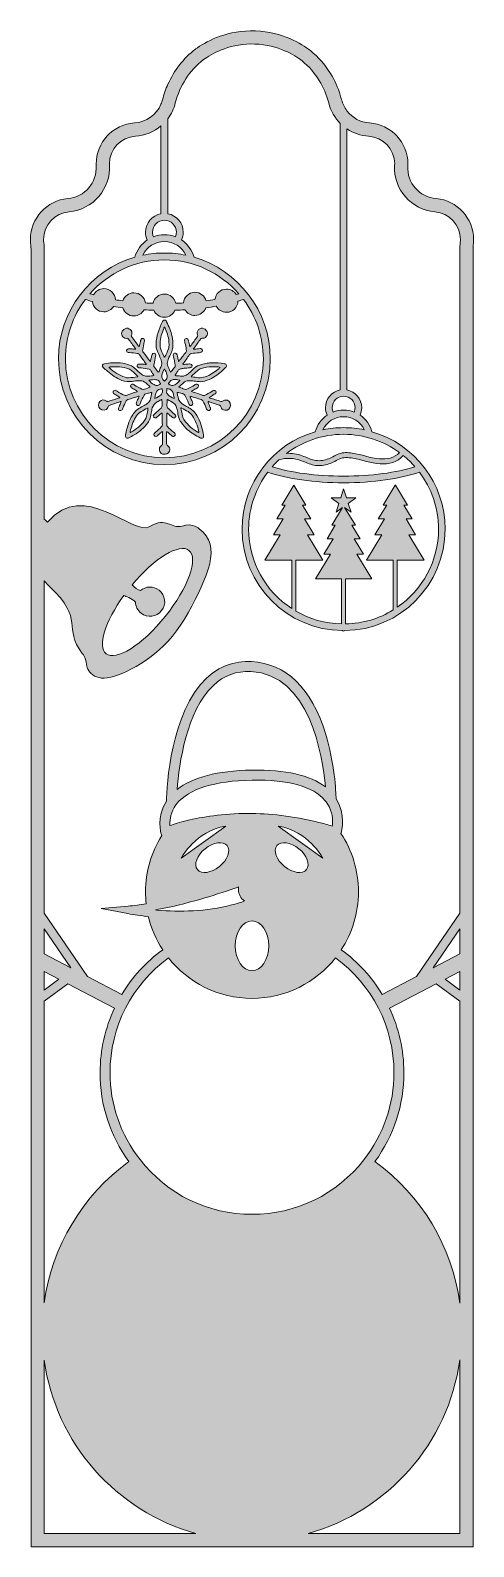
# Model space of a CAD drawing. Header units: centimetres. Extents: x 4.3 to 9.7, y -19.3 to -0.7.
import ezdxf

# ---------------------------------------------------------------- set-up
doc = ezdxf.new("R2010")
doc.units = ezdxf.units.CM
doc.header["$MEASUREMENT"] = 0
doc.layers.add('Layer 1', color=7, linetype='Continuous')

# ---------------------------------------------------------------- blocks, each defined once
blk = doc.blocks.new('block 2')
at = {"layer": 'Layer 1', "true_color": 0x5f100d}
h = blk.add_hatch(color=28, dxfattribs=at)
h.dxf.hatch_style = 2
edge = h.paths.add_edge_path()
edge.add_spline(control_points=[(9.242, -2.771), (9.037, -2.754), (8.884, -2.579), (8.895, -2.374), (8.895, -2.364), (8.896, -2.355), (8.896, -2.346), (8.896, -2.082), (8.689, -1.861), (8.426, -1.844), (8.314, -1.837), (8.214, -1.781), (8.149, -1.695), (8.118, -1.655), (8.096, -1.609), (8.083, -1.558), (8.078, -1.539), (8.073, -1.521), (8.067, -1.503), (8.039, -1.409), (7.999, -1.32), (7.947, -1.236), (7.855, -1.088), (7.75, -0.992), (7.676, -0.937), (7.557, -0.851), (7.306, -0.707), (6.964, -0.713), (6.643, -0.719), (6.407, -0.855), (6.294, -0.936), (6.294, -0.936), (6.292, -0.938), (6.292, -0.938), (6.145, -1.051), (6.029, -1.2), (5.954, -1.369), (5.926, -1.429), (5.904, -1.493), (5.888, -1.558), (5.883, -1.577), (5.877, -1.596), (5.869, -1.614), (5.814, -1.744), (5.689, -1.835), (5.544, -1.844), (5.281, -1.861), (5.075, -2.082), (5.075, -2.349), (5.074, -2.355), (5.075, -2.361), (5.075, -2.367), (5.089, -2.573), (4.933, -2.754), (4.728, -2.771), (4.47, -2.793), (4.268, -3.013), (4.268, -3.272), (4.268, -3.293), (4.269, -3.314), (4.272, -3.338), (4.275, -3.354), (4.276, -3.371), (4.276, -3.387), (4.276, -3.387), (4.276, -6.447), (4.276, -6.447), (4.276, -6.447), (4.276, -6.794), (4.276, -6.794), (4.276, -6.794), (4.276, -19.308), (4.276, -19.308), (4.276, -19.308), (9.695, -19.308), (9.695, -19.308), (9.695, -19.308), (9.695, -3.387), (9.695, -3.387), (9.695, -3.371), (9.696, -3.354), (9.698, -3.338), (9.701, -3.316), (9.702, -3.294), (9.702, -3.272), (9.702, -3.013), (9.5, -2.793), (9.242, -2.771)], knot_values=[0, 0, 0, 0, 1, 1, 1, 2, 2, 2, 3, 3, 3, 4, 4, 4, 5, 5, 5, 6, 6, 6, 7, 7, 7, 8, 8, 8, 9, 9, 9, 10, 10, 10, 11, 11, 11, 12, 12, 12, 13, 13, 13, 14, 14, 14, 15, 15, 15, 16, 16, 16, 17, 17, 17, 18, 18, 18, 19, 19, 19, 20, 20, 20, 21, 21, 21, 22, 22, 22, 23, 23, 23, 24, 24, 24, 25, 25, 25, 26, 26, 26, 27, 27, 27, 28, 28, 28, 29, 29, 29, 29], degree=3, periodic=1)
h.paths.add_polyline_path([(9.532, -12.251), (9.532, -12.482), (9.351, -12.346)])
h.paths.add_polyline_path([(9.207, -12.207), (9.532, -11.729), (9.532, -12.037)])
edge = h.paths.add_edge_path()
edge.add_spline(control_points=[(8.108, -5.196), (8.185, -5.196), (8.248, -5.259), (8.248, -5.336), (8.248, -5.355), (8.244, -5.373), (8.237, -5.39), (8.197, -5.374), (8.153, -5.365), (8.108, -5.365), (8.063, -5.365), (8.019, -5.374), (7.979, -5.39), (7.972, -5.373), (7.967, -5.355), (7.967, -5.336), (7.967, -5.259), (8.031, -5.196), (8.108, -5.196)], knot_values=[0, 0, 0, 0, 1, 1, 1, 2, 2, 2, 3, 3, 3, 4, 4, 4, 5, 5, 5, 6, 6, 6, 6], degree=3, periodic=1)
edge = h.paths.add_edge_path()
edge.add_spline(control_points=[(8.908, -6.895), (8.908, -6.895), (8.991, -6.895), (8.991, -6.895), (8.991, -6.895), (8.874, -6.701), (8.874, -6.701), (8.874, -6.701), (8.95, -6.701), (8.95, -6.701), (8.95, -6.701), (8.846, -6.53), (8.846, -6.53), (8.846, -6.53), (8.89, -6.53), (8.89, -6.53), (8.89, -6.53), (8.743, -6.288), (8.743, -6.288), (8.742, -6.286), (8.742, -6.286), (8.742, -6.286), (8.741, -6.286), (8.741, -6.286), (8.741, -6.288), (8.741, -6.288), (8.594, -6.53), (8.594, -6.53), (8.594, -6.53), (8.637, -6.53), (8.637, -6.53), (8.637, -6.53), (8.533, -6.701), (8.533, -6.701), (8.533, -6.701), (8.61, -6.701), (8.61, -6.701), (8.61, -6.701), (8.492, -6.895), (8.492, -6.895), (8.492, -6.895), (8.575, -6.895), (8.575, -6.895), (8.575, -6.895), (8.387, -7.206), (8.387, -7.206), (8.387, -7.206), (8.717, -7.206), (8.717, -7.206), (8.717, -7.206), (8.717, -7.817), (8.717, -7.817), (8.546, -7.923), (8.346, -7.985), (8.132, -7.989), (8.132, -7.989), (8.132, -7.435), (8.132, -7.435), (8.132, -7.435), (8.453, -7.435), (8.453, -7.435), (8.453, -7.435), (8.27, -7.133), (8.27, -7.133), (8.27, -7.133), (8.35, -7.133), (8.35, -7.133), (8.35, -7.133), (8.236, -6.944), (8.236, -6.944), (8.236, -6.944), (8.311, -6.944), (8.311, -6.944), (8.311, -6.944), (8.21, -6.778), (8.21, -6.778), (8.21, -6.778), (8.252, -6.778), (8.252, -6.778), (8.252, -6.778), (8.119, -6.56), (8.119, -6.56), (8.119, -6.56), (8.201, -6.619), (8.201, -6.619), (8.201, -6.619), (8.165, -6.51), (8.165, -6.51), (8.165, -6.51), (8.259, -6.442), (8.259, -6.442), (8.259, -6.442), (8.143, -6.442), (8.143, -6.442), (8.143, -6.442), (8.108, -6.332), (8.108, -6.332), (8.108, -6.332), (8.072, -6.442), (8.072, -6.442), (8.072, -6.442), (7.957, -6.442), (7.957, -6.442), (7.957, -6.442), (8.05, -6.51), (8.05, -6.51), (8.05, -6.51), (8.015, -6.619), (8.015, -6.619), (8.015, -6.619), (8.096, -6.56), (8.096, -6.56), (8.096, -6.56), (7.964, -6.778), (7.964, -6.778), (7.964, -6.778), (8.006, -6.778), (8.006, -6.778), (8.006, -6.778), (7.905, -6.944), (7.905, -6.944), (7.905, -6.944), (7.98, -6.944), (7.98, -6.944), (7.98, -6.944), (7.865, -7.133), (7.865, -7.133), (7.865, -7.133), (7.946, -7.133), (7.946, -7.133), (7.946, -7.133), (7.763, -7.435), (7.763, -7.435), (7.763, -7.435), (8.084, -7.435), (8.084, -7.435), (8.084, -7.435), (8.084, -7.989), (8.084, -7.989), (7.88, -7.985), (7.688, -7.928), (7.523, -7.832), (7.523, -7.832), (7.523, -7.206), (7.523, -7.206), (7.523, -7.206), (7.853, -7.206), (7.853, -7.206), (7.853, -7.206), (7.664, -6.895), (7.664, -6.895), (7.664, -6.895), (7.748, -6.895), (7.748, -6.895), (7.748, -6.895), (7.63, -6.701), (7.63, -6.701), (7.63, -6.701), (7.707, -6.701), (7.707, -6.701), (7.707, -6.701), (7.603, -6.53), (7.603, -6.53), (7.603, -6.53), (7.646, -6.53), (7.646, -6.53), (7.646, -6.53), (7.499, -6.288), (7.499, -6.288), (7.499, -6.286), (7.499, -6.286), (7.498, -6.286), (7.498, -6.286), (7.497, -6.286), (7.497, -6.288), (7.497, -6.288), (7.35, -6.53), (7.35, -6.53), (7.35, -6.53), (7.393, -6.53), (7.393, -6.53), (7.393, -6.53), (7.289, -6.701), (7.289, -6.701), (7.289, -6.701), (7.366, -6.701), (7.366, -6.701), (7.366, -6.701), (7.248, -6.895), (7.248, -6.895), (7.248, -6.895), (7.332, -6.895), (7.332, -6.895), (7.332, -6.895), (7.143, -7.206), (7.143, -7.206), (7.143, -7.206), (7.474, -7.206), (7.474, -7.206), (7.474, -7.206), (7.474, -7.801), (7.474, -7.801), (7.155, -7.593), (6.944, -7.234), (6.944, -6.826), (6.944, -6.564), (7.032, -6.322), (7.178, -6.127), (7.412, -6.209), (7.748, -6.257), (8.108, -6.257), (8.468, -6.257), (8.804, -6.209), (9.037, -6.127), (9.184, -6.322), (9.272, -6.564), (9.272, -6.826), (9.272, -7.224), (9.071, -7.575), (8.766, -7.785), (8.766, -7.785), (8.766, -7.206), (8.766, -7.206), (8.766, -7.206), (9.097, -7.206), (9.097, -7.206), (9.097, -7.206), (8.908, -6.895), (8.908, -6.895)], knot_values=[0, 0, 0, 0, 1, 1, 1, 2, 2, 2, 3, 3, 3, 4, 4, 4, 5, 5, 5, 6, 6, 6, 7, 7, 7, 8, 8, 8, 9, 9, 9, 10, 10, 10, 11, 11, 11, 12, 12, 12, 13, 13, 13, 14, 14, 14, 15, 15, 15, 16, 16, 16, 17, 17, 17, 18, 18, 18, 19, 19, 19, 20, 20, 20, 21, 21, 21, 22, 22, 22, 23, 23, 23, 24, 24, 24, 25, 25, 25, 26, 26, 26, 27, 27, 27, 28, 28, 28, 29, 29, 29, 30, 30, 30, 31, 31, 31, 32, 32, 32, 33, 33, 33, 34, 34, 34, 35, 35, 35, 36, 36, 36, 37, 37, 37, 38, 38, 38, 39, 39, 39, 40, 40, 40, 41, 41, 41, 42, 42, 42, 43, 43, 43, 44, 44, 44, 45, 45, 45, 46, 46, 46, 47, 47, 47, 48, 48, 48, 49, 49, 49, 50, 50, 50, 51, 51, 51, 52, 52, 52, 53, 53, 53, 54, 54, 54, 55, 55, 55, 56, 56, 56, 57, 57, 57, 58, 58, 58, 59, 59, 59, 60, 60, 60, 61, 61, 61, 62, 62, 62, 63, 63, 63, 64, 64, 64, 65, 65, 65, 66, 66, 66, 67, 67, 67, 68, 68, 68, 69, 69, 69, 70, 70, 70, 71, 71, 71, 72, 72, 72, 73, 73, 73, 74, 74, 74, 75, 75, 75, 76, 76, 76, 76], degree=3, periodic=1)
edge = h.paths.add_edge_path()
edge.add_spline(control_points=[(8.108, -6.175), (7.771, -6.175), (7.457, -6.134), (7.233, -6.06), (7.259, -6.031), (7.286, -6.003), (7.315, -5.976), (7.406, -5.947), (7.503, -5.953), (7.592, -5.987), (7.642, -6.006), (7.691, -6.031), (7.744, -6.041), (7.798, -6.052), (7.854, -6.047), (7.907, -6.032), (7.959, -6.018), (8.004, -5.991), (8.053, -5.967), (8.105, -5.942), (8.164, -5.946), (8.22, -5.956), (8.333, -5.975), (8.441, -6.018), (8.555, -6.026), (8.661, -6.033), (8.77, -6.004), (8.839, -5.923), (8.891, -5.964), (8.939, -6.01), (8.982, -6.06), (8.759, -6.134), (8.445, -6.175), (8.108, -6.175)], knot_values=[0, 0, 0, 0, 1, 1, 1, 2, 2, 2, 3, 3, 3, 4, 4, 4, 5, 5, 5, 6, 6, 6, 7, 7, 7, 8, 8, 8, 9, 9, 9, 10, 10, 10, 11, 11, 11, 11], degree=3, periodic=1)
edge = h.paths.add_edge_path()
edge.add_spline(control_points=[(8.548, -5.964), (8.434, -5.955), (8.326, -5.909), (8.213, -5.893), (8.158, -5.886), (8.101, -5.882), (8.049, -5.903), (7.999, -5.922), (7.956, -5.953), (7.905, -5.969), (7.855, -5.985), (7.801, -5.992), (7.75, -5.981), (7.698, -5.969), (7.651, -5.944), (7.601, -5.926), (7.539, -5.902), (7.473, -5.893), (7.408, -5.897), (7.603, -5.75), (7.845, -5.663), (8.108, -5.663), (8.363, -5.663), (8.6, -5.746), (8.792, -5.886), (8.733, -5.955), (8.634, -5.971), (8.548, -5.964)], knot_values=[0, 0, 0, 0, 1, 1, 1, 2, 2, 2, 3, 3, 3, 4, 4, 4, 5, 5, 5, 6, 6, 6, 7, 7, 7, 8, 8, 8, 9, 9, 9, 9], degree=3, periodic=1)
edge = h.paths.add_edge_path()
edge.add_spline(control_points=[(8.108, -5.581), (8.021, -5.581), (7.937, -5.59), (7.855, -5.607), (7.9, -5.511), (7.998, -5.447), (8.108, -5.447), (8.218, -5.447), (8.316, -5.511), (8.361, -5.607), (8.279, -5.59), (8.195, -5.581), (8.108, -5.581)], knot_values=[0, 0, 0, 0, 1, 1, 1, 2, 2, 2, 3, 3, 3, 4, 4, 4, 4], degree=3, periodic=1)
edge = h.paths.add_edge_path()
edge.add_spline(control_points=[(5.911, -3.037), (5.992, -3.037), (6.058, -3.103), (6.058, -3.183), (6.058, -3.203), (6.053, -3.222), (6.046, -3.239), (6.004, -3.223), (5.958, -3.214), (5.911, -3.214), (5.864, -3.214), (5.818, -3.223), (5.776, -3.239), (5.769, -3.221), (5.765, -3.203), (5.765, -3.183), (5.765, -3.103), (5.831, -3.037), (5.911, -3.037)], knot_values=[0, 0, 0, 0, 1, 1, 1, 2, 2, 2, 3, 3, 3, 4, 4, 4, 5, 5, 5, 6, 6, 6, 6], degree=3, periodic=1)
edge = h.paths.add_edge_path()
edge.add_spline(control_points=[(6.791, -3.948), (6.766, -3.908), (6.722, -3.882), (6.672, -3.882), (6.599, -3.882), (6.538, -3.937), (6.531, -4.009), (6.496, -4.015), (6.459, -4.02), (6.422, -4.025), (6.405, -3.966), (6.351, -3.921), (6.286, -3.921), (6.211, -3.921), (6.15, -3.979), (6.144, -4.052), (6.113, -4.053), (6.082, -4.055), (6.05, -4.056), (6.037, -3.991), (5.98, -3.943), (5.911, -3.943), (5.843, -3.943), (5.785, -3.991), (5.772, -4.056), (5.74, -4.055), (5.709, -4.053), (5.678, -4.052), (5.669, -3.982), (5.609, -3.927), (5.537, -3.927), (5.474, -3.927), (5.421, -3.969), (5.402, -4.026), (5.371, -4.021), (5.34, -4.017), (5.31, -4.012), (5.307, -3.936), (5.245, -3.876), (5.169, -3.876), (5.114, -3.876), (5.067, -3.907), (5.043, -3.952), (5.028, -3.947), (5.014, -3.943), (4.999, -3.938), (5.222, -3.684), (5.548, -3.524), (5.911, -3.524), (6.274, -3.524), (6.6, -3.684), (6.823, -3.938), (6.813, -3.941), (6.802, -3.945), (6.791, -3.948)], knot_values=[0, 0, 0, 0, 1, 1, 1, 2, 2, 2, 3, 3, 3, 4, 4, 4, 5, 5, 5, 6, 6, 6, 7, 7, 7, 8, 8, 8, 9, 9, 9, 10, 10, 10, 11, 11, 11, 12, 12, 12, 13, 13, 13, 14, 14, 14, 15, 15, 15, 16, 16, 16, 17, 17, 17, 18, 18, 18, 18], degree=3, periodic=1)
edge = h.paths.add_edge_path()
edge.add_spline(control_points=[(6.88, -4.008), (7.033, -4.211), (7.124, -4.464), (7.124, -4.737), (7.124, -5.406), (6.58, -5.95), (5.911, -5.95), (5.242, -5.95), (4.698, -5.406), (4.698, -4.737), (4.698, -4.464), (4.789, -4.211), (4.942, -4.008), (4.969, -4.018), (4.998, -4.026), (5.028, -4.035), (5.037, -4.106), (5.096, -4.16), (5.169, -4.16), (5.219, -4.16), (5.264, -4.133), (5.289, -4.094), (5.325, -4.1), (5.363, -4.106), (5.401, -4.111), (5.419, -4.169), (5.473, -4.211), (5.537, -4.211), (5.591, -4.211), (5.639, -4.181), (5.662, -4.135), (5.702, -4.138), (5.741, -4.14), (5.781, -4.141), (5.803, -4.191), (5.853, -4.226), (5.911, -4.226), (5.97, -4.226), (6.02, -4.191), (6.041, -4.141), (6.082, -4.14), (6.123, -4.138), (6.163, -4.135), (6.188, -4.177), (6.234, -4.205), (6.286, -4.205), (6.347, -4.205), (6.399, -4.166), (6.419, -4.111), (6.463, -4.105), (6.506, -4.099), (6.547, -4.091), (6.571, -4.136), (6.618, -4.166), (6.672, -4.166), (6.748, -4.166), (6.811, -4.105), (6.813, -4.029), (6.836, -4.023), (6.859, -4.015), (6.88, -4.008)], knot_values=[0, 0, 0, 0, 1, 1, 1, 2, 2, 2, 3, 3, 3, 4, 4, 4, 5, 5, 5, 6, 6, 6, 7, 7, 7, 8, 8, 8, 9, 9, 9, 10, 10, 10, 11, 11, 11, 12, 12, 12, 13, 13, 13, 14, 14, 14, 15, 15, 15, 16, 16, 16, 17, 17, 17, 18, 18, 18, 19, 19, 19, 20, 20, 20, 20], degree=3, periodic=1)
edge = h.paths.add_edge_path()
edge.add_spline(control_points=[(5.911, -3.439), (5.821, -3.439), (5.733, -3.448), (5.647, -3.466), (5.695, -3.366), (5.796, -3.298), (5.911, -3.298), (6.026, -3.298), (6.128, -3.366), (6.175, -3.466), (6.09, -3.448), (6.002, -3.439), (5.911, -3.439)], knot_values=[0, 0, 0, 0, 1, 1, 1, 2, 2, 2, 3, 3, 3, 4, 4, 4, 4], degree=3, periodic=1)
edge = h.paths.add_edge_path()
edge.add_spline(control_points=[(4.742, -2.933), (5.035, -2.909), (5.257, -2.65), (5.237, -2.356), (5.237, -2.354), (5.237, -2.351), (5.237, -2.349), (5.237, -2.349), (5.237, -2.346), (5.237, -2.346), (5.237, -2.167), (5.376, -2.018), (5.555, -2.006), (5.674, -1.998), (5.783, -1.953), (5.869, -1.88), (5.869, -1.88), (5.869, -2.957), (5.869, -2.957), (5.762, -2.977), (5.68, -3.071), (5.68, -3.183), (5.68, -3.217), (5.687, -3.249), (5.701, -3.279), (5.628, -3.328), (5.573, -3.403), (5.548, -3.491), (5.009, -3.648), (4.613, -4.147), (4.613, -4.737), (4.613, -5.453), (5.196, -6.035), (5.911, -6.035), (6.627, -6.035), (7.209, -5.453), (7.209, -4.737), (7.209, -4.147), (6.814, -3.648), (6.274, -3.491), (6.25, -3.403), (6.195, -3.328), (6.122, -3.279), (6.135, -3.249), (6.142, -3.217), (6.142, -3.183), (6.142, -3.071), (6.061, -2.977), (5.954, -2.957), (5.954, -2.957), (5.954, -1.791), (5.954, -1.791), (5.996, -1.734), (6.027, -1.669), (6.045, -1.597), (6.098, -1.388), (6.22, -1.199), (6.39, -1.067), (6.488, -0.997), (6.691, -0.88), (6.967, -0.875), (7.261, -0.87), (7.478, -0.994), (7.58, -1.067), (7.641, -1.113), (7.731, -1.195), (7.809, -1.322), (7.862, -1.407), (7.901, -1.5), (7.925, -1.597), (7.95, -1.695), (8, -1.782), (8.067, -1.849), (8.067, -1.849), (8.067, -5.119), (8.067, -5.119), (7.964, -5.138), (7.886, -5.228), (7.886, -5.336), (7.886, -5.368), (7.893, -5.399), (7.906, -5.427), (7.836, -5.475), (7.783, -5.546), (7.76, -5.631), (7.242, -5.782), (6.863, -6.261), (6.863, -6.826), (6.863, -7.508), (7.413, -8.063), (8.093, -8.071), (8.097, -8.074), (8.102, -8.077), (8.108, -8.077), (8.114, -8.077), (8.119, -8.074), (8.123, -8.071), (8.803, -8.063), (9.353, -7.508), (9.353, -6.826), (9.353, -6.261), (8.973, -5.782), (8.456, -5.631), (8.433, -5.546), (8.38, -5.475), (8.31, -5.427), (8.323, -5.399), (8.33, -5.368), (8.33, -5.336), (8.33, -5.228), (8.251, -5.138), (8.149, -5.119), (8.149, -5.119), (8.149, -1.916), (8.149, -1.916), (8.226, -1.968), (8.317, -2), (8.415, -2.006), (8.594, -2.018), (8.734, -2.167), (8.734, -2.346), (8.734, -2.352), (8.733, -2.359), (8.733, -2.365), (8.718, -2.659), (8.935, -2.909), (9.228, -2.933), (9.403, -2.948), (9.54, -3.097), (9.54, -3.272), (9.54, -3.287), (9.539, -3.302), (9.537, -3.317), (9.534, -3.34), (9.532, -3.364), (9.532, -3.387), (9.532, -3.387), (9.532, -11.537), (9.532, -11.537), (9.532, -11.537), (9.003, -12.314), (9.003, -12.314), (9.003, -12.314), (8.582, -12.535), (8.582, -12.535), (8.455, -12.323), (8.285, -12.135), (8.08, -11.986), (8.213, -11.781), (8.29, -11.538), (8.29, -11.277), (8.29, -11.012), (8.211, -10.766), (8.076, -10.56), (8.086, -10.525), (8.136, -10.325), (8.016, -10.134), (8.014, -10.05), (7.998, -9.697), (7.886, -9.333), (7.715, -8.778), (7.401, -8.473), (6.979, -8.451), (6.766, -8.44), (6.581, -8.509), (6.427, -8.654), (5.988, -9.068), (5.94, -9.983), (5.935, -10.164), (5.81, -10.361), (5.869, -10.557), (5.872, -10.565), (5.872, -10.565), (5.878, -10.586), (5.878, -10.586), (5.753, -10.786), (5.68, -11.023), (5.68, -11.277), (5.68, -11.326), (5.682, -11.375), (5.688, -11.423), (5.612, -11.434), (5.538, -11.444), (5.465, -11.451), (5.465, -11.451), (5.137, -11.481), (5.137, -11.481), (5.137, -11.481), (5.461, -11.542), (5.461, -11.542), (5.538, -11.556), (5.623, -11.569), (5.715, -11.58), (5.751, -11.726), (5.81, -11.863), (5.89, -11.986), (5.685, -12.135), (5.515, -12.323), (5.388, -12.535), (5.388, -12.535), (4.967, -12.314), (4.967, -12.314), (4.967, -12.314), (4.438, -11.538), (4.438, -11.538), (4.438, -11.538), (4.438, -7.462), (4.438, -7.462), (4.458, -7.484), (4.479, -7.506), (4.503, -7.529), (4.94, -7.94), (4.662, -8.031), (4.904, -8.35), (4.904, -8.35), (4.949, -8.391), (4.958, -8.487), (4.967, -8.584), (5.075, -8.723), (5.348, -8.614), (5.621, -8.506), (5.968, -8.289), (6.203, -7.852), (6.438, -7.415), (6.625, -7.03), (6.338, -6.822), (6.338, -6.822), (6.263, -6.745), (6.128, -6.788), (5.993, -6.83), (5.936, -6.667), (5.733, -6.795), (5.534, -6.921), (4.921, -6.2), (4.48, -6.741), (4.465, -6.728), (4.451, -6.715), (4.438, -6.702), (4.438, -6.702), (4.438, -3.387), (4.438, -3.387), (4.438, -3.364), (4.437, -3.34), (4.434, -3.317), (4.431, -3.3), (4.43, -3.285), (4.43, -3.272), (4.43, -3.097), (4.567, -2.948), (4.742, -2.933)], knot_values=[0, 0, 0, 0, 1, 1, 1, 2, 2, 2, 3, 3, 3, 4, 4, 4, 5, 5, 5, 6, 6, 6, 7, 7, 7, 8, 8, 8, 9, 9, 9, 10, 10, 10, 11, 11, 11, 12, 12, 12, 13, 13, 13, 14, 14, 14, 15, 15, 15, 16, 16, 16, 17, 17, 17, 18, 18, 18, 19, 19, 19, 20, 20, 20, 21, 21, 21, 22, 22, 22, 23, 23, 23, 24, 24, 24, 25, 25, 25, 26, 26, 26, 27, 27, 27, 28, 28, 28, 29, 29, 29, 30, 30, 30, 31, 31, 31, 32, 32, 32, 33, 33, 33, 34, 34, 34, 35, 35, 35, 36, 36, 36, 37, 37, 37, 38, 38, 38, 39, 39, 39, 40, 40, 40, 41, 41, 41, 42, 42, 42, 43, 43, 43, 44, 44, 44, 45, 45, 45, 46, 46, 46, 47, 47, 47, 48, 48, 48, 49, 49, 49, 50, 50, 50, 51, 51, 51, 52, 52, 52, 53, 53, 53, 54, 54, 54, 55, 55, 55, 56, 56, 56, 57, 57, 57, 58, 58, 58, 59, 59, 59, 60, 60, 60, 61, 61, 61, 62, 62, 62, 63, 63, 63, 64, 64, 64, 65, 65, 65, 66, 66, 66, 67, 67, 67, 68, 68, 68, 69, 69, 69, 70, 70, 70, 71, 71, 71, 72, 72, 72, 73, 73, 73, 74, 74, 74, 75, 75, 75, 76, 76, 76, 77, 77, 77, 78, 78, 78, 79, 79, 79, 80, 80, 80, 81, 81, 81, 82, 82, 82, 83, 83, 83, 83], degree=3, periodic=1)
edge = h.paths.add_edge_path()
edge.add_spline(control_points=[(7.307, -10.469), (7.673, -10.53), (7.847, -10.851), (7.853, -10.861), (7.853, -10.861), (7.307, -10.469), (7.307, -10.469)], knot_values=[0, 0, 0, 0, 1, 1, 1, 2, 2, 2, 2], degree=3, periodic=1)
edge = h.paths.add_edge_path()
edge.add_spline(control_points=[(7.653, -11.002), (7.605, -11.062), (7.484, -11.045), (7.384, -10.964), (7.283, -10.883), (7.241, -10.768), (7.29, -10.708), (7.338, -10.648), (7.459, -10.665), (7.559, -10.746), (7.66, -10.827), (7.702, -10.942), (7.653, -11.002)], knot_values=[0, 0, 0, 0, 1, 1, 1, 2, 2, 2, 3, 3, 3, 4, 4, 4, 4], degree=3, periodic=1)
edge = h.paths.add_edge_path()
edge.add_spline(control_points=[(7.803, -10.423), (7.483, -10.343), (7.191, -10.314), (6.937, -10.314), (6.624, -10.314), (6.369, -10.357), (6.19, -10.401), (6.098, -10.423), (6.027, -10.446), (5.978, -10.463), (5.978, -10.458), (5.978, -10.453), (5.978, -10.447), (5.977, -10.385), (5.989, -10.296), (6.053, -10.208), (6.057, -10.203), (6.061, -10.198), (6.065, -10.193), (6.209, -10.013), (6.526, -9.914), (6.986, -9.905), (7.429, -9.896), (7.736, -9.983), (7.879, -10.154), (7.884, -10.16), (7.889, -10.165), (7.894, -10.171), (7.96, -10.26), (7.974, -10.355), (7.973, -10.424), (7.972, -10.44), (7.971, -10.455), (7.969, -10.469), (7.913, -10.451), (7.858, -10.436), (7.803, -10.423)], knot_values=[0, 0, 0, 0, 1, 1, 1, 2, 2, 2, 3, 3, 3, 4, 4, 4, 5, 5, 5, 6, 6, 6, 7, 7, 7, 8, 8, 8, 9, 9, 9, 10, 10, 10, 11, 11, 11, 12, 12, 12, 12], degree=3, periodic=1)
edge = h.paths.add_edge_path()
edge.add_spline(control_points=[(6.117, -10.861), (6.123, -10.851), (6.297, -10.53), (6.663, -10.469), (6.663, -10.469), (6.117, -10.861), (6.117, -10.861)], knot_values=[0, 0, 0, 0, 1, 1, 1, 2, 2, 2, 2], degree=3, periodic=1)
edge = h.paths.add_edge_path()
edge.add_spline(control_points=[(6.68, -10.708), (6.729, -10.768), (6.687, -10.883), (6.586, -10.964), (6.486, -11.045), (6.365, -11.062), (6.316, -11.002), (6.268, -10.942), (6.31, -10.827), (6.41, -10.746), (6.511, -10.665), (6.632, -10.648), (6.68, -10.708)], knot_values=[0, 0, 0, 0, 1, 1, 1, 2, 2, 2, 3, 3, 3, 4, 4, 4, 4], degree=3, periodic=1)
edge = h.paths.add_edge_path()
edge.add_spline(control_points=[(6.356, -11.365), (6.489, -11.326), (6.631, -11.281), (6.79, -11.226), (6.8, -11.223), (6.81, -11.219), (6.821, -11.214), (6.819, -11.225), (6.818, -11.236), (6.818, -11.247), (6.818, -11.306), (6.848, -11.357), (6.893, -11.387), (6.85, -11.406), (6.803, -11.418), (6.757, -11.43), (6.757, -11.43), (6.736, -11.436), (6.736, -11.436), (6.421, -11.518), (6.098, -11.523), (5.823, -11.499), (5.816, -11.498), (5.809, -11.498), (5.802, -11.497), (5.809, -11.496), (5.816, -11.495), (5.822, -11.493), (5.99, -11.462), (6.167, -11.42), (6.356, -11.365)], knot_values=[0, 0, 0, 0, 1, 1, 1, 2, 2, 2, 3, 3, 3, 4, 4, 4, 5, 5, 5, 6, 6, 6, 7, 7, 7, 8, 8, 8, 9, 9, 9, 10, 10, 10, 10], degree=3, periodic=1)
edge = h.paths.add_edge_path()
edge.add_spline(control_points=[(6.985, -11.631), (7.099, -11.631), (7.191, -11.767), (7.191, -11.936), (7.191, -12.105), (7.099, -12.242), (6.985, -12.242), (6.871, -12.242), (6.779, -12.105), (6.779, -11.936), (6.779, -11.767), (6.871, -11.631), (6.985, -11.631)], knot_values=[0, 0, 0, 0, 1, 1, 1, 2, 2, 2, 3, 3, 3, 4, 4, 4, 4], degree=3, periodic=1)
edge = h.paths.add_edge_path()
edge.add_spline(control_points=[(6.066, -10.02), (6.091, -9.707), (6.182, -9.053), (6.511, -8.743), (6.64, -8.621), (6.795, -8.564), (6.972, -8.573), (7.691, -8.61), (7.85, -9.592), (7.884, -9.989), (7.698, -9.844), (7.397, -9.774), (6.984, -9.782), (6.562, -9.79), (6.255, -9.87), (6.066, -10.02)], knot_values=[0, 0, 0, 0, 1, 1, 1, 2, 2, 2, 3, 3, 3, 4, 4, 4, 5, 5, 5, 5], degree=3, periodic=1)
edge = h.paths.add_edge_path()
edge.add_spline(control_points=[(4.438, -12.617), (4.438, -12.617), (4.726, -12.402), (4.726, -12.402), (4.726, -12.402), (5.299, -12.702), (5.299, -12.702), (5.185, -12.946), (5.123, -13.215), (5.123, -13.492), (5.123, -13.89), (5.245, -14.266), (5.477, -14.584), (4.906, -14.998), (4.533, -15.625), (4.438, -16.315), (4.438, -16.315), (4.438, -12.617), (4.438, -12.617)], knot_values=[0, 0, 0, 0, 1, 1, 1, 2, 2, 2, 3, 3, 3, 4, 4, 4, 5, 5, 5, 6, 6, 6, 6], degree=3, periodic=1)
h.paths.add_polyline_path([(4.438, -11.73), (4.763, -12.207), (4.438, -12.037)])
h.paths.add_polyline_path([(4.619, -12.346), (4.438, -12.482), (4.438, -12.251)])
edge = h.paths.add_edge_path()
edge.add_spline(control_points=[(5.846, -7.574), (5.777, -7.52), (5.681, -7.525), (5.617, -7.58), (5.588, -7.569), (5.547, -7.548), (5.514, -7.51), (5.788, -7.182), (6.095, -6.994), (6.212, -7.087), (6.332, -7.184), (6.202, -7.546), (5.922, -7.896), (5.641, -8.246), (5.316, -8.451), (5.196, -8.354), (5.086, -8.266), (5.183, -7.96), (5.412, -7.642), (5.444, -7.65), (5.498, -7.67), (5.557, -7.72), (5.558, -7.772), (5.581, -7.823), (5.625, -7.857), (5.703, -7.918), (5.816, -7.904), (5.877, -7.826), (5.938, -7.748), (5.924, -7.635), (5.846, -7.574)], knot_values=[0, 0, 0, 0, 1, 1, 1, 2, 2, 2, 3, 3, 3, 4, 4, 4, 5, 5, 5, 6, 6, 6, 7, 7, 7, 8, 8, 8, 9, 9, 9, 10, 10, 10, 10], degree=3, periodic=1)
edge = h.paths.add_edge_path()
edge.add_spline(control_points=[(4.438, -19.145), (4.438, -19.145), (4.438, -17.021), (4.438, -17.021), (4.579, -18.043), (5.322, -18.874), (6.297, -19.145), (6.297, -19.145), (4.438, -19.145), (4.438, -19.145)], knot_values=[0, 0, 0, 0, 1, 1, 1, 2, 2, 2, 3, 3, 3, 3], degree=3, periodic=1)
edge = h.paths.add_edge_path()
edge.add_spline(control_points=[(5.613, -14.56), (5.372, -14.253), (5.245, -13.883), (5.245, -13.492), (5.245, -12.934), (5.512, -12.413), (5.962, -12.085), (6.201, -12.387), (6.57, -12.582), (6.985, -12.582), (7.399, -12.582), (7.769, -12.387), (8.008, -12.085), (8.458, -12.413), (8.725, -12.934), (8.725, -13.492), (8.725, -13.883), (8.598, -14.253), (8.357, -14.561), (8.025, -14.987), (7.525, -15.231), (6.985, -15.231), (6.445, -15.231), (5.945, -14.987), (5.613, -14.56)], knot_values=[0, 0, 0, 0, 1, 1, 1, 2, 2, 2, 3, 3, 3, 4, 4, 4, 5, 5, 5, 6, 6, 6, 7, 7, 7, 8, 8, 8, 8], degree=3, periodic=1)
edge = h.paths.add_edge_path()
edge.add_spline(control_points=[(9.532, -19.145), (9.532, -19.145), (7.673, -19.145), (7.673, -19.145), (8.649, -18.874), (9.393, -18.041), (9.532, -17.017), (9.532, -17.017), (9.532, -19.145), (9.532, -19.145)], knot_values=[0, 0, 0, 0, 1, 1, 1, 2, 2, 2, 3, 3, 3, 3], degree=3, periodic=1)
edge = h.paths.add_edge_path()
edge.add_spline(control_points=[(8.492, -14.584), (8.724, -14.266), (8.847, -13.89), (8.847, -13.492), (8.847, -13.215), (8.785, -12.946), (8.671, -12.702), (8.671, -12.702), (9.244, -12.402), (9.244, -12.402), (9.244, -12.402), (9.532, -12.618), (9.532, -12.618), (9.532, -12.618), (9.532, -16.319), (9.532, -16.319), (9.438, -15.627), (9.065, -14.999), (8.492, -14.584)], knot_values=[0, 0, 0, 0, 1, 1, 1, 2, 2, 2, 3, 3, 3, 4, 4, 4, 5, 5, 5, 6, 6, 6, 6], degree=3, periodic=1)
h = blk.add_hatch(color=28, dxfattribs=at)
h.dxf.hatch_style = 2
edge = h.paths.add_edge_path()
edge.add_spline(control_points=[(6.658, -5.242), (6.645, -5.243), (6.634, -5.248), (6.624, -5.256), (6.618, -5.262), (6.612, -5.262), (6.604, -5.26), (6.56, -5.246), (6.516, -5.232), (6.472, -5.218), (6.468, -5.217), (6.463, -5.216), (6.461, -5.21), (6.47, -5.205), (6.479, -5.2), (6.487, -5.194), (6.503, -5.184), (6.519, -5.175), (6.534, -5.165), (6.545, -5.157), (6.547, -5.145), (6.541, -5.135), (6.534, -5.124), (6.522, -5.119), (6.51, -5.125), (6.504, -5.128), (6.498, -5.132), (6.492, -5.136), (6.463, -5.154), (6.434, -5.17), (6.404, -5.185), (6.397, -5.188), (6.391, -5.189), (6.384, -5.186), (6.338, -5.17), (6.292, -5.154), (6.245, -5.138), (6.249, -5.131), (6.255, -5.129), (6.26, -5.127), (6.277, -5.116), (6.294, -5.106), (6.31, -5.095), (6.314, -5.093), (6.319, -5.09), (6.322, -5.087), (6.33, -5.08), (6.332, -5.065), (6.326, -5.056), (6.319, -5.047), (6.307, -5.043), (6.296, -5.048), (6.291, -5.051), (6.286, -5.055), (6.28, -5.059), (6.251, -5.077), (6.22, -5.095), (6.188, -5.109), (6.178, -5.113), (6.169, -5.115), (6.158, -5.11), (6.137, -5.102), (6.117, -5.095), (6.096, -5.086), (6.093, -5.085), (6.089, -5.085), (6.089, -5.08), (6.108, -5.063), (6.127, -5.046), (6.146, -5.03), (6.163, -5.015), (6.182, -5.006), (6.205, -5.006), (6.216, -5.005), (6.228, -5.004), (6.24, -5.006), (6.264, -5.009), (6.288, -5.012), (6.312, -5.015), (6.343, -5.018), (6.375, -5.02), (6.406, -5.01), (6.444, -4.998), (6.481, -4.983), (6.515, -4.962), (6.57, -4.929), (6.618, -4.888), (6.662, -4.843), (6.665, -4.841), (6.668, -4.838), (6.67, -4.835), (6.677, -4.824), (6.674, -4.81), (6.664, -4.803), (6.659, -4.799), (6.654, -4.798), (6.648, -4.797), (6.596, -4.789), (6.544, -4.784), (6.491, -4.787), (6.473, -4.787), (6.455, -4.787), (6.436, -4.79), (6.413, -4.794), (6.39, -4.8), (6.366, -4.806), (6.332, -4.814), (6.302, -4.83), (6.276, -4.853), (6.258, -4.87), (6.24, -4.887), (6.222, -4.904), (6.208, -4.916), (6.194, -4.928), (6.178, -4.937), (6.163, -4.946), (6.148, -4.95), (6.131, -4.95), (6.103, -4.951), (6.077, -4.944), (6.05, -4.944), (6.045, -4.944), (6.043, -4.94), (6.045, -4.936), (6.053, -4.923), (6.061, -4.91), (6.069, -4.897), (6.076, -4.887), (6.082, -4.874), (6.092, -4.867), (6.102, -4.859), (6.116, -4.86), (6.129, -4.857), (6.137, -4.856), (6.146, -4.855), (6.154, -4.853), (6.176, -4.85), (6.197, -4.849), (6.219, -4.848), (6.225, -4.848), (6.232, -4.847), (6.237, -4.844), (6.246, -4.84), (6.251, -4.829), (6.25, -4.82), (6.248, -4.81), (6.241, -4.803), (6.231, -4.801), (6.226, -4.8), (6.221, -4.8), (6.217, -4.8), (6.196, -4.802), (6.175, -4.801), (6.155, -4.805), (6.15, -4.806), (6.144, -4.808), (6.139, -4.804), (6.139, -4.803), (6.138, -4.801), (6.139, -4.8), (6.167, -4.762), (6.194, -4.724), (6.22, -4.685), (6.225, -4.676), (6.232, -4.673), (6.242, -4.672), (6.274, -4.668), (6.306, -4.662), (6.339, -4.662), (6.347, -4.661), (6.355, -4.66), (6.362, -4.657), (6.372, -4.654), (6.378, -4.646), (6.377, -4.635), (6.377, -4.625), (6.373, -4.619), (6.364, -4.615), (6.359, -4.612), (6.353, -4.611), (6.348, -4.612), (6.325, -4.616), (6.301, -4.614), (6.278, -4.619), (6.275, -4.62), (6.271, -4.621), (6.268, -4.617), (6.269, -4.615), (6.269, -4.613), (6.27, -4.612), (6.299, -4.572), (6.328, -4.532), (6.357, -4.492), (6.358, -4.491), (6.358, -4.491), (6.359, -4.49), (6.361, -4.487), (6.365, -4.485), (6.369, -4.485), (6.373, -4.485), (6.377, -4.485), (6.381, -4.485), (6.407, -4.485), (6.424, -4.471), (6.434, -4.448), (6.444, -4.424), (6.438, -4.403), (6.421, -4.384), (6.414, -4.377), (6.406, -4.372), (6.397, -4.368), (6.374, -4.357), (6.349, -4.361), (6.331, -4.379), (6.312, -4.398), (6.308, -4.421), (6.318, -4.445), (6.321, -4.453), (6.32, -4.459), (6.315, -4.465), (6.289, -4.501), (6.264, -4.536), (6.238, -4.572), (6.235, -4.577), (6.232, -4.583), (6.225, -4.586), (6.221, -4.579), (6.22, -4.571), (6.218, -4.564), (6.214, -4.543), (6.209, -4.523), (6.203, -4.503), (6.2, -4.492), (6.188, -4.484), (6.178, -4.486), (6.165, -4.489), (6.156, -4.501), (6.157, -4.514), (6.159, -4.523), (6.161, -4.532), (6.163, -4.54), (6.171, -4.568), (6.176, -4.596), (6.18, -4.624), (6.183, -4.638), (6.18, -4.649), (6.172, -4.659), (6.144, -4.694), (6.117, -4.728), (6.092, -4.765), (6.091, -4.766), (6.089, -4.767), (6.086, -4.769), (6.082, -4.753), (6.079, -4.737), (6.075, -4.722), (6.072, -4.71), (6.07, -4.698), (6.066, -4.687), (6.061, -4.67), (6.05, -4.664), (6.036, -4.667), (6.024, -4.67), (6.014, -4.686), (6.02, -4.699), (6.022, -4.705), (6.023, -4.71), (6.024, -4.716), (6.033, -4.748), (6.039, -4.781), (6.043, -4.814), (6.044, -4.826), (6.042, -4.836), (6.034, -4.845), (6.021, -4.86), (6.009, -4.876), (5.996, -4.891), (5.993, -4.895), (5.991, -4.9), (5.985, -4.899), (5.977, -4.88), (5.968, -4.862), (5.96, -4.843), (5.955, -4.832), (5.952, -4.822), (5.949, -4.811), (5.946, -4.799), (5.945, -4.787), (5.948, -4.776), (5.952, -4.756), (5.958, -4.737), (5.967, -4.719), (5.979, -4.695), (5.99, -4.67), (6.001, -4.645), (6.01, -4.624), (6.016, -4.601), (6.016, -4.578), (6.017, -4.539), (6.014, -4.5), (6.005, -4.461), (5.991, -4.399), (5.967, -4.34), (5.938, -4.283), (5.936, -4.279), (5.935, -4.276), (5.932, -4.272), (5.922, -4.259), (5.904, -4.259), (5.893, -4.272), (5.892, -4.275), (5.89, -4.278), (5.889, -4.28), (5.845, -4.367), (5.812, -4.455), (5.809, -4.554), (5.808, -4.585), (5.812, -4.616), (5.825, -4.645), (5.835, -4.669), (5.847, -4.693), (5.857, -4.717), (5.862, -4.728), (5.866, -4.739), (5.871, -4.75), (5.883, -4.781), (5.881, -4.811), (5.867, -4.841), (5.859, -4.857), (5.852, -4.874), (5.845, -4.891), (5.843, -4.894), (5.842, -4.898), (5.836, -4.9), (5.82, -4.88), (5.804, -4.859), (5.788, -4.839), (5.783, -4.834), (5.782, -4.828), (5.782, -4.821), (5.783, -4.813), (5.783, -4.805), (5.785, -4.797), (5.789, -4.767), (5.796, -4.736), (5.803, -4.706), (5.805, -4.701), (5.806, -4.695), (5.807, -4.69), (5.807, -4.677), (5.797, -4.667), (5.785, -4.667), (5.772, -4.666), (5.764, -4.672), (5.76, -4.685), (5.756, -4.699), (5.753, -4.713), (5.749, -4.727), (5.745, -4.74), (5.745, -4.755), (5.739, -4.768), (5.734, -4.768), (5.733, -4.765), (5.731, -4.763), (5.707, -4.727), (5.681, -4.693), (5.654, -4.659), (5.645, -4.648), (5.642, -4.637), (5.645, -4.624), (5.65, -4.592), (5.656, -4.561), (5.664, -4.53), (5.666, -4.524), (5.667, -4.518), (5.668, -4.511), (5.668, -4.5), (5.661, -4.49), (5.649, -4.487), (5.639, -4.484), (5.627, -4.491), (5.622, -4.502), (5.621, -4.504), (5.62, -4.508), (5.62, -4.511), (5.615, -4.531), (5.61, -4.551), (5.606, -4.571), (5.605, -4.575), (5.604, -4.579), (5.602, -4.583), (5.601, -4.585), (5.598, -4.585), (5.596, -4.584), (5.593, -4.579), (5.589, -4.575), (5.586, -4.57), (5.563, -4.539), (5.54, -4.507), (5.518, -4.475), (5.513, -4.468), (5.506, -4.463), (5.505, -4.455), (5.505, -4.449), (5.509, -4.443), (5.51, -4.437), (5.517, -4.413), (5.51, -4.392), (5.491, -4.377), (5.473, -4.361), (5.451, -4.357), (5.429, -4.367), (5.419, -4.372), (5.411, -4.378), (5.404, -4.386), (5.372, -4.42), (5.389, -4.47), (5.428, -4.483), (5.436, -4.486), (5.445, -4.486), (5.454, -4.485), (5.461, -4.485), (5.465, -4.488), (5.469, -4.494), (5.497, -4.531), (5.524, -4.568), (5.552, -4.605), (5.554, -4.609), (5.559, -4.612), (5.556, -4.618), (5.554, -4.618), (5.552, -4.62), (5.549, -4.619), (5.527, -4.614), (5.503, -4.616), (5.48, -4.613), (5.476, -4.612), (5.471, -4.612), (5.466, -4.613), (5.455, -4.616), (5.448, -4.624), (5.448, -4.635), (5.448, -4.646), (5.454, -4.655), (5.465, -4.658), (5.471, -4.66), (5.477, -4.661), (5.484, -4.661), (5.516, -4.662), (5.547, -4.667), (5.579, -4.671), (5.593, -4.673), (5.602, -4.679), (5.61, -4.69), (5.634, -4.728), (5.66, -4.764), (5.687, -4.8), (5.688, -4.801), (5.687, -4.803), (5.688, -4.805), (5.68, -4.807), (5.672, -4.806), (5.665, -4.804), (5.642, -4.801), (5.62, -4.8), (5.598, -4.801), (5.582, -4.801), (5.573, -4.814), (5.577, -4.829), (5.579, -4.839), (5.587, -4.845), (5.597, -4.847), (5.607, -4.848), (5.617, -4.848), (5.627, -4.849), (5.66, -4.851), (5.692, -4.855), (5.724, -4.863), (5.731, -4.864), (5.736, -4.867), (5.74, -4.873), (5.752, -4.892), (5.764, -4.91), (5.776, -4.929), (5.785, -4.942), (5.784, -4.943), (5.769, -4.944), (5.757, -4.946), (5.745, -4.946), (5.734, -4.948), (5.721, -4.95), (5.708, -4.95), (5.695, -4.95), (5.678, -4.951), (5.662, -4.946), (5.648, -4.937), (5.632, -4.928), (5.617, -4.917), (5.604, -4.904), (5.585, -4.886), (5.565, -4.868), (5.546, -4.851), (5.53, -4.837), (5.513, -4.825), (5.494, -4.817), (5.453, -4.802), (5.412, -4.791), (5.369, -4.788), (5.305, -4.783), (5.241, -4.786), (5.178, -4.797), (5.165, -4.799), (5.156, -4.804), (5.152, -4.816), (5.148, -4.827), (5.154, -4.836), (5.162, -4.843), (5.179, -4.858), (5.195, -4.874), (5.212, -4.888), (5.265, -4.936), (5.324, -4.975), (5.391, -5.001), (5.433, -5.016), (5.474, -5.02), (5.518, -5.014), (5.543, -5.01), (5.568, -5.007), (5.594, -5.005), (5.62, -5.004), (5.647, -5.005), (5.669, -5.022), (5.681, -5.03), (5.725, -5.069), (5.737, -5.083), (5.715, -5.093), (5.691, -5.101), (5.668, -5.11), (5.657, -5.114), (5.647, -5.113), (5.636, -5.109), (5.604, -5.094), (5.574, -5.077), (5.544, -5.058), (5.539, -5.054), (5.534, -5.05), (5.528, -5.048), (5.518, -5.043), (5.505, -5.048), (5.499, -5.058), (5.493, -5.066), (5.495, -5.078), (5.503, -5.086), (5.506, -5.09), (5.511, -5.093), (5.516, -5.096), (5.531, -5.106), (5.547, -5.115), (5.563, -5.125), (5.568, -5.128), (5.573, -5.13), (5.577, -5.134), (5.578, -5.134), (5.579, -5.136), (5.579, -5.138), (5.578, -5.139), (5.577, -5.14), (5.576, -5.141), (5.531, -5.153), (5.487, -5.17), (5.443, -5.186), (5.434, -5.189), (5.428, -5.188), (5.42, -5.184), (5.39, -5.169), (5.361, -5.153), (5.333, -5.135), (5.327, -5.131), (5.321, -5.127), (5.314, -5.124), (5.303, -5.12), (5.291, -5.124), (5.285, -5.134), (5.279, -5.144), (5.281, -5.155), (5.289, -5.163), (5.292, -5.166), (5.297, -5.168), (5.301, -5.171), (5.318, -5.182), (5.336, -5.193), (5.354, -5.203), (5.357, -5.206), (5.363, -5.207), (5.365, -5.212), (5.362, -5.214), (5.359, -5.216), (5.356, -5.217), (5.311, -5.232), (5.265, -5.246), (5.22, -5.261), (5.219, -5.261), (5.218, -5.261), (5.217, -5.261), (5.213, -5.262), (5.208, -5.262), (5.204, -5.258), (5.201, -5.256), (5.198, -5.253), (5.195, -5.251), (5.171, -5.236), (5.14, -5.239), (5.12, -5.259), (5.096, -5.284), (5.098, -5.324), (5.122, -5.35), (5.147, -5.376), (5.2, -5.374), (5.219, -5.333), (5.221, -5.329), (5.222, -5.324), (5.223, -5.32), (5.225, -5.314), (5.227, -5.31), (5.234, -5.308), (5.279, -5.294), (5.324, -5.278), (5.37, -5.263), (5.372, -5.262), (5.374, -5.262), (5.377, -5.262), (5.379, -5.262), (5.381, -5.264), (5.38, -5.266), (5.379, -5.271), (5.377, -5.276), (5.375, -5.28), (5.366, -5.301), (5.357, -5.321), (5.349, -5.342), (5.345, -5.353), (5.35, -5.366), (5.36, -5.37), (5.371, -5.376), (5.385, -5.372), (5.392, -5.362), (5.395, -5.356), (5.398, -5.349), (5.401, -5.342), (5.413, -5.312), (5.427, -5.282), (5.442, -5.253), (5.446, -5.244), (5.452, -5.239), (5.463, -5.236), (5.507, -5.223), (5.551, -5.209), (5.595, -5.195), (5.596, -5.195), (5.598, -5.196), (5.6, -5.197), (5.598, -5.203), (5.595, -5.209), (5.593, -5.214), (5.586, -5.232), (5.578, -5.249), (5.571, -5.267), (5.569, -5.272), (5.567, -5.278), (5.567, -5.283), (5.565, -5.295), (5.571, -5.305), (5.581, -5.308), (5.592, -5.312), (5.604, -5.308), (5.61, -5.297), (5.613, -5.291), (5.616, -5.284), (5.618, -5.278), (5.631, -5.245), (5.646, -5.213), (5.663, -5.183), (5.668, -5.174), (5.674, -5.169), (5.683, -5.167), (5.705, -5.161), (5.726, -5.155), (5.748, -5.149), (5.751, -5.149), (5.755, -5.146), (5.759, -5.151), (5.753, -5.176), (5.748, -5.202), (5.742, -5.227), (5.737, -5.25), (5.724, -5.268), (5.705, -5.282), (5.693, -5.291), (5.679, -5.3), (5.665, -5.308), (5.642, -5.321), (5.619, -5.333), (5.597, -5.347), (5.576, -5.359), (5.558, -5.374), (5.543, -5.394), (5.516, -5.431), (5.493, -5.471), (5.476, -5.515), (5.457, -5.567), (5.444, -5.62), (5.435, -5.674), (5.434, -5.68), (5.433, -5.685), (5.434, -5.691), (5.434, -5.703), (5.444, -5.711), (5.456, -5.712), (5.463, -5.712), (5.47, -5.71), (5.476, -5.706), (5.497, -5.694), (5.519, -5.683), (5.541, -5.67), (5.604, -5.631), (5.662, -5.584), (5.706, -5.523), (5.719, -5.504), (5.73, -5.485), (5.736, -5.463), (5.741, -5.444), (5.745, -5.424), (5.749, -5.405), (5.754, -5.383), (5.757, -5.361), (5.763, -5.339), (5.772, -5.307), (5.791, -5.283), (5.821, -5.266), (5.837, -5.258), (5.854, -5.247), (5.87, -5.238), (5.872, -5.237), (5.874, -5.237), (5.878, -5.236), (5.882, -5.259), (5.882, -5.282), (5.884, -5.305), (5.884, -5.32), (5.88, -5.33), (5.87, -5.341), (5.847, -5.365), (5.823, -5.388), (5.797, -5.409), (5.791, -5.414), (5.785, -5.418), (5.78, -5.424), (5.773, -5.432), (5.774, -5.444), (5.78, -5.453), (5.788, -5.462), (5.799, -5.465), (5.81, -5.459), (5.815, -5.456), (5.819, -5.453), (5.824, -5.449), (5.84, -5.435), (5.856, -5.421), (5.873, -5.407), (5.876, -5.405), (5.878, -5.401), (5.883, -5.403), (5.884, -5.452), (5.884, -5.501), (5.886, -5.549), (5.886, -5.557), (5.882, -5.562), (5.877, -5.568), (5.853, -5.592), (5.829, -5.615), (5.803, -5.636), (5.798, -5.641), (5.792, -5.645), (5.787, -5.651), (5.781, -5.658), (5.781, -5.67), (5.786, -5.678), (5.791, -5.686), (5.799, -5.689), (5.808, -5.688), (5.815, -5.688), (5.82, -5.684), (5.825, -5.68), (5.84, -5.667), (5.855, -5.654), (5.87, -5.641), (5.875, -5.637), (5.879, -5.631), (5.886, -5.63), (5.89, -5.636), (5.888, -5.643), (5.888, -5.649), (5.888, -5.688), (5.887, -5.727), (5.888, -5.766), (5.888, -5.782), (5.888, -5.796), (5.871, -5.803), (5.836, -5.833), (5.845, -5.888), (5.888, -5.905), (5.898, -5.909), (5.908, -5.908), (5.919, -5.908), (5.954, -5.907), (5.978, -5.88), (5.976, -5.845), (5.974, -5.824), (5.965, -5.808), (5.947, -5.798), (5.939, -5.793), (5.937, -5.787), (5.937, -5.778), (5.939, -5.755), (5.938, -5.732), (5.937, -5.709), (5.936, -5.684), (5.937, -5.659), (5.937, -5.635), (5.937, -5.631), (5.941, -5.629), (5.944, -5.631), (5.949, -5.636), (5.955, -5.641), (5.96, -5.645), (5.975, -5.658), (5.99, -5.672), (6.006, -5.684), (6.015, -5.691), (6.029, -5.689), (6.036, -5.682), (6.045, -5.673), (6.046, -5.659), (6.037, -5.649), (6.033, -5.644), (6.028, -5.64), (6.023, -5.636), (5.997, -5.615), (5.972, -5.592), (5.949, -5.568), (5.943, -5.562), (5.94, -5.556), (5.94, -5.547), (5.941, -5.531), (5.941, -5.515), (5.941, -5.499), (5.941, -5.469), (5.941, -5.439), (5.941, -5.408), (5.942, -5.406), (5.941, -5.403), (5.944, -5.403), (5.946, -5.402), (5.949, -5.404), (5.95, -5.405), (5.959, -5.412), (5.967, -5.42), (5.975, -5.427), (5.987, -5.437), (5.998, -5.447), (6.01, -5.456), (6.023, -5.465), (6.036, -5.464), (6.045, -5.453), (6.053, -5.443), (6.052, -5.43), (6.041, -5.419), (6.036, -5.415), (6.03, -5.41), (6.024, -5.406), (5.998, -5.385), (5.974, -5.361), (5.951, -5.337), (5.944, -5.329), (5.941, -5.321), (5.942, -5.311), (5.943, -5.289), (5.944, -5.268), (5.946, -5.246), (5.946, -5.243), (5.944, -5.238), (5.951, -5.235), (5.974, -5.251), (6, -5.262), (6.023, -5.279), (6.038, -5.29), (6.049, -5.303), (6.055, -5.32), (6.062, -5.337), (6.067, -5.354), (6.071, -5.373), (6.075, -5.399), (6.08, -5.424), (6.086, -5.45), (6.091, -5.473), (6.1, -5.496), (6.115, -5.515), (6.139, -5.548), (6.165, -5.58), (6.196, -5.606), (6.243, -5.646), (6.295, -5.678), (6.35, -5.706), (6.356, -5.709), (6.362, -5.712), (6.368, -5.712), (6.382, -5.712), (6.391, -5.704), (6.392, -5.69), (6.392, -5.681), (6.391, -5.673), (6.389, -5.664), (6.387, -5.651), (6.384, -5.637), (6.381, -5.624), (6.365, -5.547), (6.339, -5.474), (6.293, -5.409), (6.275, -5.383), (6.253, -5.361), (6.226, -5.345), (6.216, -5.339), (6.206, -5.333), (6.195, -5.327), (6.179, -5.318), (6.163, -5.309), (6.147, -5.3), (6.109, -5.279), (6.084, -5.25), (6.078, -5.205), (6.076, -5.189), (6.071, -5.173), (6.067, -5.157), (6.066, -5.153), (6.066, -5.148), (6.069, -5.148), (6.088, -5.152), (6.108, -5.157), (6.127, -5.162), (6.132, -5.163), (6.137, -5.165), (6.143, -5.167), (6.152, -5.169), (6.158, -5.175), (6.162, -5.183), (6.18, -5.214), (6.195, -5.247), (6.208, -5.28), (6.211, -5.286), (6.212, -5.292), (6.216, -5.298), (6.221, -5.308), (6.234, -5.312), (6.245, -5.308), (6.255, -5.304), (6.261, -5.292), (6.259, -5.281), (6.258, -5.275), (6.256, -5.27), (6.254, -5.265), (6.245, -5.245), (6.237, -5.225), (6.229, -5.206), (6.227, -5.202), (6.224, -5.199), (6.228, -5.195), (6.273, -5.209), (6.318, -5.223), (6.363, -5.236), (6.373, -5.239), (6.379, -5.244), (6.384, -5.253), (6.399, -5.282), (6.413, -5.312), (6.425, -5.342), (6.427, -5.349), (6.43, -5.356), (6.434, -5.362), (6.44, -5.372), (6.452, -5.375), (6.463, -5.371), (6.473, -5.367), (6.479, -5.356), (6.477, -5.344), (6.476, -5.34), (6.474, -5.336), (6.473, -5.333), (6.468, -5.322), (6.464, -5.311), (6.459, -5.3), (6.455, -5.289), (6.45, -5.279), (6.446, -5.269), (6.445, -5.267), (6.443, -5.264), (6.446, -5.263), (6.448, -5.262), (6.451, -5.262), (6.453, -5.262), (6.456, -5.263), (6.459, -5.264), (6.462, -5.265), (6.504, -5.279), (6.545, -5.293), (6.587, -5.307), (6.596, -5.31), (6.6, -5.314), (6.603, -5.324), (6.61, -5.348), (6.626, -5.363), (6.652, -5.367), (6.691, -5.372), (6.717, -5.344), (6.722, -5.311), (6.728, -5.268), (6.692, -5.239), (6.658, -5.242)], knot_values=[0, 0, 0, 0, 1, 1, 1, 2, 2, 2, 3, 3, 3, 4, 4, 4, 5, 5, 5, 6, 6, 6, 7, 7, 7, 8, 8, 8, 9, 9, 9, 10, 10, 10, 11, 11, 11, 12, 12, 12, 13, 13, 13, 14, 14, 14, 15, 15, 15, 16, 16, 16, 17, 17, 17, 18, 18, 18, 19, 19, 19, 20, 20, 20, 21, 21, 21, 22, 22, 22, 23, 23, 23, 24, 24, 24, 25, 25, 25, 26, 26, 26, 27, 27, 27, 28, 28, 28, 29, 29, 29, 30, 30, 30, 31, 31, 31, 32, 32, 32, 33, 33, 33, 34, 34, 34, 35, 35, 35, 36, 36, 36, 37, 37, 37, 38, 38, 38, 39, 39, 39, 40, 40, 40, 41, 41, 41, 42, 42, 42, 43, 43, 43, 44, 44, 44, 45, 45, 45, 46, 46, 46, 47, 47, 47, 48, 48, 48, 49, 49, 49, 50, 50, 50, 51, 51, 51, 52, 52, 52, 53, 53, 53, 54, 54, 54, 55, 55, 55, 56, 56, 56, 57, 57, 57, 58, 58, 58, 59, 59, 59, 60, 60, 60, 61, 61, 61, 62, 62, 62, 63, 63, 63, 64, 64, 64, 65, 65, 65, 66, 66, 66, 67, 67, 67, 68, 68, 68, 69, 69, 69, 70, 70, 70, 71, 71, 71, 72, 72, 72, 73, 73, 73, 74, 74, 74, 75, 75, 75, 76, 76, 76, 77, 77, 77, 78, 78, 78, 79, 79, 79, 80, 80, 80, 81, 81, 81, 82, 82, 82, 83, 83, 83, 84, 84, 84, 85, 85, 85, 86, 86, 86, 87, 87, 87, 88, 88, 88, 89, 89, 89, 90, 90, 90, 91, 91, 91, 92, 92, 92, 93, 93, 93, 94, 94, 94, 95, 95, 95, 96, 96, 96, 97, 97, 97, 98, 98, 98, 99, 99, 99, 100, 100, 100, 101, 101, 101, 102, 102, 102, 103, 103, 103, 104, 104, 104, 105, 105, 105, 106, 106, 106, 107, 107, 107, 108, 108, 108, 109, 109, 109, 110, 110, 110, 111, 111, 111, 112, 112, 112, 113, 113, 113, 114, 114, 114, 115, 115, 115, 116, 116, 116, 117, 117, 117, 118, 118, 118, 119, 119, 119, 120, 120, 120, 121, 121, 121, 122, 122, 122, 123, 123, 123, 124, 124, 124, 125, 125, 125, 126, 126, 126, 127, 127, 127, 128, 128, 128, 129, 129, 129, 130, 130, 130, 131, 131, 131, 132, 132, 132, 133, 133, 133, 134, 134, 134, 135, 135, 135, 136, 136, 136, 137, 137, 137, 138, 138, 138, 139, 139, 139, 140, 140, 140, 141, 141, 141, 142, 142, 142, 143, 143, 143, 144, 144, 144, 145, 145, 145, 146, 146, 146, 147, 147, 147, 148, 148, 148, 149, 149, 149, 150, 150, 150, 151, 151, 151, 152, 152, 152, 153, 153, 153, 154, 154, 154, 155, 155, 155, 156, 156, 156, 157, 157, 157, 158, 158, 158, 159, 159, 159, 160, 160, 160, 161, 161, 161, 162, 162, 162, 163, 163, 163, 164, 164, 164, 165, 165, 165, 166, 166, 166, 167, 167, 167, 168, 168, 168, 169, 169, 169, 170, 170, 170, 171, 171, 171, 172, 172, 172, 173, 173, 173, 174, 174, 174, 175, 175, 175, 176, 176, 176, 177, 177, 177, 178, 178, 178, 179, 179, 179, 180, 180, 180, 181, 181, 181, 182, 182, 182, 183, 183, 183, 184, 184, 184, 185, 185, 185, 186, 186, 186, 187, 187, 187, 188, 188, 188, 189, 189, 189, 190, 190, 190, 191, 191, 191, 192, 192, 192, 193, 193, 193, 194, 194, 194, 195, 195, 195, 196, 196, 196, 197, 197, 197, 198, 198, 198, 199, 199, 199, 200, 200, 200, 201, 201, 201, 202, 202, 202, 203, 203, 203, 204, 204, 204, 205, 205, 205, 206, 206, 206, 207, 207, 207, 208, 208, 208, 209, 209, 209, 210, 210, 210, 211, 211, 211, 212, 212, 212, 213, 213, 213, 214, 214, 214, 215, 215, 215, 216, 216, 216, 217, 217, 217, 218, 218, 218, 219, 219, 219, 220, 220, 220, 221, 221, 221, 222, 222, 222, 223, 223, 223, 224, 224, 224, 225, 225, 225, 226, 226, 226, 227, 227, 227, 228, 228, 228, 229, 229, 229, 230, 230, 230, 231, 231, 231, 232, 232, 232, 233, 233, 233, 234, 234, 234, 235, 235, 235, 236, 236, 236, 237, 237, 237, 238, 238, 238, 239, 239, 239, 240, 240, 240, 241, 241, 241, 242, 242, 242, 243, 243, 243, 244, 244, 244, 245, 245, 245, 246, 246, 246, 247, 247, 247, 248, 248, 248, 249, 249, 249, 250, 250, 250, 251, 251, 251, 252, 252, 252, 253, 253, 253, 254, 254, 254, 255, 255, 255, 256, 256, 256, 257, 257, 257, 258, 258, 258, 259, 259, 259, 260, 260, 260, 261, 261, 261, 262, 262, 262, 263, 263, 263, 264, 264, 264, 265, 265, 265, 266, 266, 266, 267, 267, 267, 268, 268, 268, 269, 269, 269, 270, 270, 270, 271, 271, 271, 272, 272, 272, 273, 273, 273, 274, 274, 274, 275, 275, 275, 276, 276, 276, 277, 277, 277, 278, 278, 278, 279, 279, 279, 280, 280, 280, 281, 281, 281, 282, 282, 282, 283, 283, 283, 284, 284, 284, 285, 285, 285, 286, 286, 286, 287, 287, 287, 288, 288, 288, 289, 289, 289, 290, 290, 290, 291, 291, 291, 292, 292, 292, 293, 293, 293, 294, 294, 294, 295, 295, 295, 296, 296, 296, 297, 297, 297, 298, 298, 298, 299, 299, 299, 300, 300, 300, 301, 301, 301, 302, 302, 302, 303, 303, 303, 304, 304, 304, 305, 305, 305, 306, 306, 306, 307, 307, 307, 308, 308, 308, 309, 309, 309, 310, 310, 310, 311, 311, 311, 312, 312, 312, 313, 313, 313, 314, 314, 314, 315, 315, 315, 316, 316, 316, 317, 317, 317, 318, 318, 318, 319, 319, 319, 320, 320, 320, 321, 321, 321, 322, 322, 322, 323, 323, 323, 324, 324, 324, 325, 325, 325, 326, 326, 326, 327, 327, 327, 328, 328, 328, 329, 329, 329, 330, 330, 330, 331, 331, 331, 332, 332, 332, 333, 333, 333, 334, 334, 334, 335, 335, 335, 336, 336, 336, 337, 337, 337, 338, 338, 338, 339, 339, 339, 340, 340, 340, 341, 341, 341, 342, 342, 342, 342], degree=3, periodic=1)
edge = h.paths.add_edge_path()
edge.add_spline(control_points=[(6.243, -4.949), (6.267, -4.927), (6.29, -4.904), (6.315, -4.883), (6.33, -4.871), (6.345, -4.862), (6.363, -4.856), (6.405, -4.844), (6.447, -4.833), (6.492, -4.834), (6.514, -4.835), (6.536, -4.834), (6.558, -4.835), (6.57, -4.835), (6.581, -4.835), (6.594, -4.842), (6.584, -4.851), (6.577, -4.858), (6.569, -4.865), (6.521, -4.903), (6.471, -4.937), (6.412, -4.957), (6.384, -4.967), (6.357, -4.972), (6.328, -4.968), (6.301, -4.965), (6.274, -4.962), (6.247, -4.959), (6.245, -4.958), (6.242, -4.958), (6.241, -4.955), (6.241, -4.953), (6.242, -4.951), (6.243, -4.949)], knot_values=[0, 0, 0, 0, 1, 1, 1, 2, 2, 2, 3, 3, 3, 4, 4, 4, 5, 5, 5, 6, 6, 6, 7, 7, 7, 8, 8, 8, 9, 9, 9, 10, 10, 10, 11, 11, 11, 11], degree=3, periodic=1)
edge = h.paths.add_edge_path()
edge.add_spline(control_points=[(5.581, -4.957), (5.545, -4.962), (5.509, -4.969), (5.472, -4.969), (5.458, -4.97), (5.444, -4.968), (5.43, -4.963), (5.357, -4.94), (5.294, -4.899), (5.237, -4.848), (5.236, -4.846), (5.235, -4.844), (5.233, -4.841), (5.242, -4.836), (5.252, -4.835), (5.261, -4.835), (5.294, -4.835), (5.328, -4.833), (5.361, -4.835), (5.399, -4.838), (5.436, -4.848), (5.473, -4.86), (5.488, -4.865), (5.501, -4.875), (5.513, -4.885), (5.536, -4.907), (5.56, -4.929), (5.583, -4.95), (5.584, -4.951), (5.584, -4.953), (5.585, -4.955), (5.584, -4.956), (5.583, -4.957), (5.581, -4.957)], knot_values=[0, 0, 0, 0, 1, 1, 1, 2, 2, 2, 3, 3, 3, 4, 4, 4, 5, 5, 5, 6, 6, 6, 7, 7, 7, 8, 8, 8, 9, 9, 9, 10, 10, 10, 11, 11, 11, 11], degree=3, periodic=1)
edge = h.paths.add_edge_path()
edge.add_spline(control_points=[(5.707, -5.371), (5.702, -5.394), (5.697, -5.418), (5.692, -5.441), (5.688, -5.461), (5.679, -5.478), (5.667, -5.495), (5.623, -5.555), (5.566, -5.6), (5.501, -5.637), (5.499, -5.639), (5.496, -5.64), (5.492, -5.639), (5.49, -5.629), (5.494, -5.619), (5.497, -5.609), (5.513, -5.548), (5.534, -5.489), (5.571, -5.437), (5.586, -5.416), (5.603, -5.397), (5.626, -5.385), (5.652, -5.37), (5.678, -5.356), (5.703, -5.341), (5.705, -5.34), (5.708, -5.34), (5.71, -5.34), (5.713, -5.351), (5.708, -5.361), (5.707, -5.371)], knot_values=[0, 0, 0, 0, 1, 1, 1, 2, 2, 2, 3, 3, 3, 4, 4, 4, 5, 5, 5, 6, 6, 6, 7, 7, 7, 8, 8, 8, 9, 9, 9, 10, 10, 10, 10], degree=3, periodic=1)
edge = h.paths.add_edge_path()
edge.add_spline(control_points=[(6.115, -5.339), (6.117, -5.34), (6.12, -5.34), (6.121, -5.341), (6.148, -5.356), (6.174, -5.37), (6.201, -5.385), (6.223, -5.398), (6.239, -5.416), (6.254, -5.436), (6.294, -5.494), (6.317, -5.559), (6.333, -5.627), (6.333, -5.629), (6.333, -5.632), (6.333, -5.634), (6.333, -5.636), (6.333, -5.637), (6.332, -5.639), (6.329, -5.64), (6.326, -5.639), (6.323, -5.637), (6.258, -5.6), (6.201, -5.554), (6.157, -5.492), (6.145, -5.476), (6.137, -5.458), (6.133, -5.438), (6.126, -5.407), (6.12, -5.376), (6.114, -5.344), (6.114, -5.343), (6.115, -5.341), (6.115, -5.339)], knot_values=[0, 0, 0, 0, 1, 1, 1, 2, 2, 2, 3, 3, 3, 4, 4, 4, 5, 5, 5, 6, 6, 6, 7, 7, 7, 8, 8, 8, 9, 9, 9, 10, 10, 10, 11, 11, 11, 11], degree=3, periodic=1)
edge = h.paths.add_edge_path()
edge.add_spline(control_points=[(5.876, -4.643), (5.861, -4.612), (5.857, -4.58), (5.858, -4.546), (5.861, -4.482), (5.879, -4.422), (5.903, -4.364), (5.904, -4.36), (5.906, -4.356), (5.908, -4.353), (5.909, -4.351), (5.91, -4.349), (5.912, -4.348), (5.915, -4.347), (5.916, -4.35), (5.917, -4.352), (5.942, -4.407), (5.961, -4.463), (5.966, -4.523), (5.967, -4.535), (5.968, -4.546), (5.968, -4.557), (5.97, -4.577), (5.967, -4.597), (5.961, -4.615), (5.948, -4.651), (5.931, -4.684), (5.914, -4.718), (5.912, -4.715), (5.909, -4.714), (5.908, -4.712), (5.897, -4.689), (5.887, -4.666), (5.876, -4.643)], knot_values=[0, 0, 0, 0, 1, 1, 1, 2, 2, 2, 3, 3, 3, 4, 4, 4, 5, 5, 5, 6, 6, 6, 7, 7, 7, 8, 8, 8, 9, 9, 9, 10, 10, 10, 11, 11, 11, 11], degree=3, periodic=1)
edge = h.paths.add_edge_path()
edge.add_spline(control_points=[(5.719, -4.999), (5.751, -4.992), (5.779, -4.991), (5.806, -4.993), (5.825, -4.994), (5.841, -5.002), (5.851, -5.021), (5.854, -5.027), (5.858, -5.033), (5.862, -5.039), (5.865, -5.044), (5.864, -5.047), (5.858, -5.05), (5.852, -5.053), (5.846, -5.054), (5.841, -5.057), (5.821, -5.068), (5.801, -5.064), (5.784, -5.053), (5.76, -5.04), (5.741, -5.021), (5.719, -4.999)], knot_values=[0, 0, 0, 0, 1, 1, 1, 2, 2, 2, 3, 3, 3, 4, 4, 4, 5, 5, 5, 6, 6, 6, 7, 7, 7, 7], degree=3, periodic=1)
edge = h.paths.add_edge_path()
edge.add_spline(control_points=[(5.866, -5.181), (5.852, -5.195), (5.816, -5.216), (5.795, -5.224), (5.791, -5.217), (5.796, -5.21), (5.797, -5.203), (5.8, -5.184), (5.804, -5.165), (5.811, -5.148), (5.82, -5.126), (5.834, -5.109), (5.86, -5.107), (5.867, -5.106), (5.876, -5.099), (5.882, -5.105), (5.886, -5.109), (5.884, -5.118), (5.886, -5.125), (5.891, -5.148), (5.882, -5.166), (5.866, -5.181)], knot_values=[0, 0, 0, 0, 1, 1, 1, 2, 2, 2, 3, 3, 3, 4, 4, 4, 5, 5, 5, 6, 6, 6, 7, 7, 7, 7], degree=3, periodic=1)
edge = h.paths.add_edge_path()
edge.add_spline(control_points=[(5.934, -4.989), (5.927, -4.995), (5.921, -5.003), (5.913, -5.012), (5.904, -5.002), (5.895, -4.994), (5.888, -4.984), (5.879, -4.971), (5.876, -4.956), (5.879, -4.941), (5.886, -4.913), (5.897, -4.887), (5.911, -4.862), (5.917, -4.861), (5.917, -4.865), (5.918, -4.868), (5.928, -4.887), (5.936, -4.907), (5.943, -4.927), (5.947, -4.939), (5.947, -4.951), (5.946, -4.963), (5.944, -4.973), (5.941, -4.981), (5.934, -4.989)], knot_values=[0, 0, 0, 0, 1, 1, 1, 2, 2, 2, 3, 3, 3, 4, 4, 4, 5, 5, 5, 6, 6, 6, 7, 7, 7, 8, 8, 8, 8], degree=3, periodic=1)
edge = h.paths.add_edge_path()
edge.add_spline(control_points=[(6.031, -5.221), (6.031, -5.222), (6.03, -5.223), (6.03, -5.223), (6.009, -5.216), (5.971, -5.193), (5.957, -5.179), (5.944, -5.165), (5.935, -5.15), (5.939, -5.13), (5.941, -5.121), (5.941, -5.113), (5.942, -5.102), (5.957, -5.105), (5.969, -5.105), (5.98, -5.11), (5.995, -5.116), (6.007, -5.129), (6.013, -5.145), (6.02, -5.162), (6.024, -5.18), (6.027, -5.198), (6.029, -5.206), (6.033, -5.213), (6.031, -5.221)], knot_values=[0, 0, 0, 0, 1, 1, 1, 2, 2, 2, 3, 3, 3, 4, 4, 4, 5, 5, 5, 6, 6, 6, 7, 7, 7, 8, 8, 8, 8], degree=3, periodic=1)
edge = h.paths.add_edge_path()
edge.add_spline(control_points=[(6.05, -5.048), (6.043, -5.054), (6.035, -5.058), (6.025, -5.061), (6.009, -5.065), (5.994, -5.062), (5.979, -5.055), (5.957, -5.044), (5.958, -5.05), (5.97, -5.028), (5.978, -5.015), (5.986, -5.004), (6, -4.998), (6.006, -4.995), (6.013, -4.992), (6.02, -4.992), (6.046, -4.991), (6.071, -4.992), (6.097, -4.997), (6.099, -4.997), (6.101, -4.997), (6.102, -5), (6.102, -5.001), (6.102, -5.003), (6.101, -5.004), (6.085, -5.02), (6.069, -5.035), (6.05, -5.048)], knot_values=[0, 0, 0, 0, 1, 1, 1, 2, 2, 2, 3, 3, 3, 4, 4, 4, 5, 5, 5, 6, 6, 6, 7, 7, 7, 8, 8, 8, 9, 9, 9, 9], degree=3, periodic=1)
at = {"layer": 'Layer 1', "lineweight": 0}
for points in [[(4.438, -11.73), (4.763, -12.207), (4.438, -12.037), (4.438, -11.73)], [(9.207, -12.207), (9.532, -11.729), (9.532, -12.037), (9.207, -12.207)], [(4.619, -12.346), (4.438, -12.482), (4.438, -12.251), (4.619, -12.346)], [(9.532, -12.251), (9.532, -12.482), (9.351, -12.346), (9.532, -12.251)]]:
    blk.add_lwpolyline(points, dxfattribs=at)
for points, knots in [([(9.242, -2.771), (9.037, -2.754), (8.884, -2.579), (8.895, -2.374), (8.895, -2.364), (8.896, -2.355), (8.896, -2.346), (8.896, -2.082), (8.689, -1.861), (8.426, -1.844), (8.314, -1.837), (8.214, -1.781), (8.149, -1.695), (8.118, -1.655), (8.096, -1.609), (8.083, -1.558), (8.078, -1.539), (8.073, -1.521), (8.067, -1.503), (8.039, -1.409), (7.999, -1.32), (7.947, -1.236), (7.855, -1.088), (7.75, -0.992), (7.676, -0.937), (7.557, -0.851), (7.306, -0.707), (6.964, -0.713), (6.643, -0.719), (6.407, -0.855), (6.294, -0.936), (6.294, -0.936), (6.292, -0.938), (6.292, -0.938), (6.145, -1.051), (6.029, -1.2), (5.954, -1.369), (5.926, -1.429), (5.904, -1.493), (5.888, -1.558), (5.883, -1.577), (5.877, -1.596), (5.869, -1.614), (5.814, -1.744), (5.689, -1.835), (5.544, -1.844), (5.281, -1.861), (5.075, -2.082), (5.075, -2.349), (5.074, -2.355), (5.075, -2.361), (5.075, -2.367), (5.089, -2.573), (4.933, -2.754), (4.728, -2.771), (4.47, -2.793), (4.268, -3.013), (4.268, -3.272), (4.268, -3.293), (4.269, -3.314), (4.272, -3.338), (4.275, -3.354), (4.276, -3.371), (4.276, -3.387), (4.276, -3.387), (4.276, -6.447), (4.276, -6.447), (4.276, -6.447), (4.276, -6.794), (4.276, -6.794), (4.276, -6.794), (4.276, -19.308), (4.276, -19.308), (4.276, -19.308), (9.695, -19.308), (9.695, -19.308), (9.695, -19.308), (9.695, -3.387), (9.695, -3.387), (9.695, -3.371), (9.696, -3.354), (9.698, -3.338), (9.701, -3.316), (9.702, -3.294), (9.702, -3.272), (9.702, -3.013), (9.5, -2.793), (9.242, -2.771)], [0, 0, 0, 0, 1, 1, 1, 2, 2, 2, 3, 3, 3, 4, 4, 4, 5, 5, 5, 6, 6, 6, 7, 7, 7, 8, 8, 8, 9, 9, 9, 10, 10, 10, 11, 11, 11, 12, 12, 12, 13, 13, 13, 14, 14, 14, 15, 15, 15, 16, 16, 16, 17, 17, 17, 18, 18, 18, 19, 19, 19, 20, 20, 20, 21, 21, 21, 22, 22, 22, 23, 23, 23, 24, 24, 24, 25, 25, 25, 26, 26, 26, 27, 27, 27, 28, 28, 28, 29, 29, 29, 29]), ([(4.742, -2.933), (5.035, -2.909), (5.257, -2.65), (5.237, -2.356), (5.237, -2.354), (5.237, -2.351), (5.237, -2.349), (5.237, -2.349), (5.237, -2.346), (5.237, -2.346), (5.237, -2.167), (5.376, -2.018), (5.555, -2.006), (5.674, -1.998), (5.783, -1.953), (5.869, -1.88), (5.869, -1.88), (5.869, -2.957), (5.869, -2.957), (5.762, -2.977), (5.68, -3.071), (5.68, -3.183), (5.68, -3.217), (5.687, -3.249), (5.701, -3.279), (5.628, -3.328), (5.573, -3.403), (5.548, -3.491), (5.009, -3.648), (4.613, -4.147), (4.613, -4.737), (4.613, -5.453), (5.196, -6.035), (5.911, -6.035), (6.627, -6.035), (7.209, -5.453), (7.209, -4.737), (7.209, -4.147), (6.814, -3.648), (6.274, -3.491), (6.25, -3.403), (6.195, -3.328), (6.122, -3.279), (6.135, -3.249), (6.142, -3.217), (6.142, -3.183), (6.142, -3.071), (6.061, -2.977), (5.954, -2.957), (5.954, -2.957), (5.954, -1.791), (5.954, -1.791), (5.996, -1.734), (6.027, -1.669), (6.045, -1.597), (6.098, -1.388), (6.22, -1.199), (6.39, -1.067), (6.488, -0.997), (6.691, -0.88), (6.967, -0.875), (7.261, -0.87), (7.478, -0.994), (7.58, -1.067), (7.641, -1.113), (7.731, -1.195), (7.809, -1.322), (7.862, -1.407), (7.901, -1.5), (7.925, -1.597), (7.95, -1.695), (8, -1.782), (8.067, -1.849), (8.067, -1.849), (8.067, -5.119), (8.067, -5.119), (7.964, -5.138), (7.886, -5.228), (7.886, -5.336), (7.886, -5.368), (7.893, -5.399), (7.906, -5.427), (7.836, -5.475), (7.783, -5.546), (7.76, -5.631), (7.242, -5.782), (6.863, -6.261), (6.863, -6.826), (6.863, -7.508), (7.413, -8.063), (8.093, -8.071), (8.097, -8.074), (8.102, -8.077), (8.108, -8.077), (8.114, -8.077), (8.119, -8.074), (8.123, -8.071), (8.803, -8.063), (9.353, -7.508), (9.353, -6.826), (9.353, -6.261), (8.973, -5.782), (8.456, -5.631), (8.433, -5.546), (8.38, -5.475), (8.31, -5.427), (8.323, -5.399), (8.33, -5.368), (8.33, -5.336), (8.33, -5.228), (8.251, -5.138), (8.149, -5.119), (8.149, -5.119), (8.149, -1.916), (8.149, -1.916), (8.226, -1.968), (8.317, -2), (8.415, -2.006), (8.594, -2.018), (8.734, -2.167), (8.734, -2.346), (8.734, -2.352), (8.733, -2.359), (8.733, -2.365), (8.718, -2.659), (8.935, -2.909), (9.228, -2.933), (9.403, -2.948), (9.54, -3.097), (9.54, -3.272), (9.54, -3.287), (9.539, -3.302), (9.537, -3.317), (9.534, -3.34), (9.532, -3.364), (9.532, -3.387), (9.532, -3.387), (9.532, -11.537), (9.532, -11.537), (9.532, -11.537), (9.003, -12.314), (9.003, -12.314), (9.003, -12.314), (8.582, -12.535), (8.582, -12.535), (8.455, -12.323), (8.285, -12.135), (8.08, -11.986), (8.213, -11.781), (8.29, -11.538), (8.29, -11.277), (8.29, -11.012), (8.211, -10.766), (8.076, -10.56), (8.086, -10.525), (8.136, -10.325), (8.016, -10.134), (8.014, -10.05), (7.998, -9.697), (7.886, -9.333), (7.715, -8.778), (7.401, -8.473), (6.979, -8.451), (6.766, -8.44), (6.581, -8.509), (6.427, -8.654), (5.988, -9.068), (5.94, -9.983), (5.935, -10.164), (5.81, -10.361), (5.869, -10.557), (5.872, -10.565), (5.872, -10.565), (5.878, -10.586), (5.878, -10.586), (5.753, -10.786), (5.68, -11.023), (5.68, -11.277), (5.68, -11.326), (5.682, -11.375), (5.688, -11.423), (5.612, -11.434), (5.538, -11.444), (5.465, -11.451), (5.465, -11.451), (5.137, -11.481), (5.137, -11.481), (5.137, -11.481), (5.461, -11.542), (5.461, -11.542), (5.538, -11.556), (5.623, -11.569), (5.715, -11.58), (5.751, -11.726), (5.81, -11.863), (5.89, -11.986), (5.685, -12.135), (5.515, -12.323), (5.388, -12.535), (5.388, -12.535), (4.967, -12.314), (4.967, -12.314), (4.967, -12.314), (4.438, -11.538), (4.438, -11.538), (4.438, -11.538), (4.438, -7.462), (4.438, -7.462), (4.458, -7.484), (4.479, -7.506), (4.503, -7.529), (4.94, -7.94), (4.662, -8.031), (4.904, -8.35), (4.904, -8.35), (4.949, -8.391), (4.958, -8.487), (4.967, -8.584), (5.075, -8.723), (5.348, -8.614), (5.621, -8.506), (5.968, -8.289), (6.203, -7.852), (6.438, -7.415), (6.625, -7.03), (6.338, -6.822), (6.338, -6.822), (6.263, -6.745), (6.128, -6.788), (5.993, -6.83), (5.936, -6.667), (5.733, -6.795), (5.534, -6.921), (4.921, -6.2), (4.48, -6.741), (4.465, -6.728), (4.451, -6.715), (4.438, -6.702), (4.438, -6.702), (4.438, -3.387), (4.438, -3.387), (4.438, -3.364), (4.437, -3.34), (4.434, -3.317), (4.431, -3.3), (4.43, -3.285), (4.43, -3.272), (4.43, -3.097), (4.567, -2.948), (4.742, -2.933)], [0, 0, 0, 0, 1, 1, 1, 2, 2, 2, 3, 3, 3, 4, 4, 4, 5, 5, 5, 6, 6, 6, 7, 7, 7, 8, 8, 8, 9, 9, 9, 10, 10, 10, 11, 11, 11, 12, 12, 12, 13, 13, 13, 14, 14, 14, 15, 15, 15, 16, 16, 16, 17, 17, 17, 18, 18, 18, 19, 19, 19, 20, 20, 20, 21, 21, 21, 22, 22, 22, 23, 23, 23, 24, 24, 24, 25, 25, 25, 26, 26, 26, 27, 27, 27, 28, 28, 28, 29, 29, 29, 30, 30, 30, 31, 31, 31, 32, 32, 32, 33, 33, 33, 34, 34, 34, 35, 35, 35, 36, 36, 36, 37, 37, 37, 38, 38, 38, 39, 39, 39, 40, 40, 40, 41, 41, 41, 42, 42, 42, 43, 43, 43, 44, 44, 44, 45, 45, 45, 46, 46, 46, 47, 47, 47, 48, 48, 48, 49, 49, 49, 50, 50, 50, 51, 51, 51, 52, 52, 52, 53, 53, 53, 54, 54, 54, 55, 55, 55, 56, 56, 56, 57, 57, 57, 58, 58, 58, 59, 59, 59, 60, 60, 60, 61, 61, 61, 62, 62, 62, 63, 63, 63, 64, 64, 64, 65, 65, 65, 66, 66, 66, 67, 67, 67, 68, 68, 68, 69, 69, 69, 70, 70, 70, 71, 71, 71, 72, 72, 72, 73, 73, 73, 74, 74, 74, 75, 75, 75, 76, 76, 76, 77, 77, 77, 78, 78, 78, 79, 79, 79, 80, 80, 80, 81, 81, 81, 82, 82, 82, 83, 83, 83, 83]), ([(5.911, -3.037), (5.992, -3.037), (6.058, -3.103), (6.058, -3.183), (6.058, -3.203), (6.053, -3.222), (6.046, -3.239), (6.004, -3.223), (5.958, -3.214), (5.911, -3.214), (5.864, -3.214), (5.818, -3.223), (5.776, -3.239), (5.769, -3.221), (5.765, -3.203), (5.765, -3.183), (5.765, -3.103), (5.831, -3.037), (5.911, -3.037)], [0, 0, 0, 0, 1, 1, 1, 2, 2, 2, 3, 3, 3, 4, 4, 4, 5, 5, 5, 6, 6, 6, 6]), ([(5.911, -3.439), (5.821, -3.439), (5.733, -3.448), (5.647, -3.466), (5.695, -3.366), (5.796, -3.298), (5.911, -3.298), (6.026, -3.298), (6.128, -3.366), (6.175, -3.466), (6.09, -3.448), (6.002, -3.439), (5.911, -3.439)], [0, 0, 0, 0, 1, 1, 1, 2, 2, 2, 3, 3, 3, 4, 4, 4, 4]), ([(6.791, -3.948), (6.766, -3.908), (6.722, -3.882), (6.672, -3.882), (6.599, -3.882), (6.538, -3.937), (6.531, -4.009), (6.496, -4.015), (6.459, -4.02), (6.422, -4.025), (6.405, -3.966), (6.351, -3.921), (6.286, -3.921), (6.211, -3.921), (6.15, -3.979), (6.144, -4.052), (6.113, -4.053), (6.082, -4.055), (6.05, -4.056), (6.037, -3.991), (5.98, -3.943), (5.911, -3.943), (5.843, -3.943), (5.785, -3.991), (5.772, -4.056), (5.74, -4.055), (5.709, -4.053), (5.678, -4.052), (5.669, -3.982), (5.609, -3.927), (5.537, -3.927), (5.474, -3.927), (5.421, -3.969), (5.402, -4.026), (5.371, -4.021), (5.34, -4.017), (5.31, -4.012), (5.307, -3.936), (5.245, -3.876), (5.169, -3.876), (5.114, -3.876), (5.067, -3.907), (5.043, -3.952), (5.028, -3.947), (5.014, -3.943), (4.999, -3.938), (5.222, -3.684), (5.548, -3.524), (5.911, -3.524), (6.274, -3.524), (6.6, -3.684), (6.823, -3.938), (6.813, -3.941), (6.802, -3.945), (6.791, -3.948)], [0, 0, 0, 0, 1, 1, 1, 2, 2, 2, 3, 3, 3, 4, 4, 4, 5, 5, 5, 6, 6, 6, 7, 7, 7, 8, 8, 8, 9, 9, 9, 10, 10, 10, 11, 11, 11, 12, 12, 12, 13, 13, 13, 14, 14, 14, 15, 15, 15, 16, 16, 16, 17, 17, 17, 18, 18, 18, 18]), ([(6.88, -4.008), (7.033, -4.211), (7.124, -4.464), (7.124, -4.737), (7.124, -5.406), (6.58, -5.95), (5.911, -5.95), (5.242, -5.95), (4.698, -5.406), (4.698, -4.737), (4.698, -4.464), (4.789, -4.211), (4.942, -4.008), (4.969, -4.018), (4.998, -4.026), (5.028, -4.035), (5.037, -4.106), (5.096, -4.16), (5.169, -4.16), (5.219, -4.16), (5.264, -4.133), (5.289, -4.094), (5.325, -4.1), (5.363, -4.106), (5.401, -4.111), (5.419, -4.169), (5.473, -4.211), (5.537, -4.211), (5.591, -4.211), (5.639, -4.181), (5.662, -4.135), (5.702, -4.138), (5.741, -4.14), (5.781, -4.141), (5.803, -4.191), (5.853, -4.226), (5.911, -4.226), (5.97, -4.226), (6.02, -4.191), (6.041, -4.141), (6.082, -4.14), (6.123, -4.138), (6.163, -4.135), (6.188, -4.177), (6.234, -4.205), (6.286, -4.205), (6.347, -4.205), (6.399, -4.166), (6.419, -4.111), (6.463, -4.105), (6.506, -4.099), (6.547, -4.091), (6.571, -4.136), (6.618, -4.166), (6.672, -4.166), (6.748, -4.166), (6.811, -4.105), (6.813, -4.029), (6.836, -4.023), (6.859, -4.015), (6.88, -4.008)], [0, 0, 0, 0, 1, 1, 1, 2, 2, 2, 3, 3, 3, 4, 4, 4, 5, 5, 5, 6, 6, 6, 7, 7, 7, 8, 8, 8, 9, 9, 9, 10, 10, 10, 11, 11, 11, 12, 12, 12, 13, 13, 13, 14, 14, 14, 15, 15, 15, 16, 16, 16, 17, 17, 17, 18, 18, 18, 19, 19, 19, 20, 20, 20, 20]), ([(6.658, -5.242), (6.645, -5.243), (6.634, -5.248), (6.624, -5.256), (6.618, -5.262), (6.612, -5.262), (6.604, -5.26), (6.56, -5.246), (6.516, -5.232), (6.472, -5.218), (6.468, -5.217), (6.463, -5.216), (6.461, -5.21), (6.47, -5.205), (6.479, -5.2), (6.487, -5.194), (6.503, -5.184), (6.519, -5.175), (6.534, -5.165), (6.545, -5.157), (6.547, -5.145), (6.541, -5.135), (6.534, -5.124), (6.522, -5.119), (6.51, -5.125), (6.504, -5.128), (6.498, -5.132), (6.492, -5.136), (6.463, -5.154), (6.434, -5.17), (6.404, -5.185), (6.397, -5.188), (6.391, -5.189), (6.384, -5.186), (6.338, -5.17), (6.292, -5.154), (6.245, -5.138), (6.249, -5.131), (6.255, -5.129), (6.26, -5.127), (6.277, -5.116), (6.294, -5.106), (6.31, -5.095), (6.314, -5.093), (6.319, -5.09), (6.322, -5.087), (6.33, -5.08), (6.332, -5.065), (6.326, -5.056), (6.319, -5.047), (6.307, -5.043), (6.296, -5.048), (6.291, -5.051), (6.286, -5.055), (6.28, -5.059), (6.251, -5.077), (6.22, -5.095), (6.188, -5.109), (6.178, -5.113), (6.169, -5.115), (6.158, -5.11), (6.137, -5.102), (6.117, -5.095), (6.096, -5.086), (6.093, -5.085), (6.089, -5.085), (6.089, -5.08), (6.108, -5.063), (6.127, -5.046), (6.146, -5.03), (6.163, -5.015), (6.182, -5.006), (6.205, -5.006), (6.216, -5.005), (6.228, -5.004), (6.24, -5.006), (6.264, -5.009), (6.288, -5.012), (6.312, -5.015), (6.343, -5.018), (6.375, -5.02), (6.406, -5.01), (6.444, -4.998), (6.481, -4.983), (6.515, -4.962), (6.57, -4.929), (6.618, -4.888), (6.662, -4.843), (6.665, -4.841), (6.668, -4.838), (6.67, -4.835), (6.677, -4.824), (6.674, -4.81), (6.664, -4.803), (6.659, -4.799), (6.654, -4.798), (6.648, -4.797), (6.596, -4.789), (6.544, -4.784), (6.491, -4.787), (6.473, -4.787), (6.455, -4.787), (6.436, -4.79), (6.413, -4.794), (6.39, -4.8), (6.366, -4.806), (6.332, -4.814), (6.302, -4.83), (6.276, -4.853), (6.258, -4.87), (6.24, -4.887), (6.222, -4.904), (6.208, -4.916), (6.194, -4.928), (6.178, -4.937), (6.163, -4.946), (6.148, -4.95), (6.131, -4.95), (6.103, -4.951), (6.077, -4.944), (6.05, -4.944), (6.045, -4.944), (6.043, -4.94), (6.045, -4.936), (6.053, -4.923), (6.061, -4.91), (6.069, -4.897), (6.076, -4.887), (6.082, -4.874), (6.092, -4.867), (6.102, -4.859), (6.116, -4.86), (6.129, -4.857), (6.137, -4.856), (6.146, -4.855), (6.154, -4.853), (6.176, -4.85), (6.197, -4.849), (6.219, -4.848), (6.225, -4.848), (6.232, -4.847), (6.237, -4.844), (6.246, -4.84), (6.251, -4.829), (6.25, -4.82), (6.248, -4.81), (6.241, -4.803), (6.231, -4.801), (6.226, -4.8), (6.221, -4.8), (6.217, -4.8), (6.196, -4.802), (6.175, -4.801), (6.155, -4.805), (6.15, -4.806), (6.144, -4.808), (6.139, -4.804), (6.139, -4.803), (6.138, -4.801), (6.139, -4.8), (6.167, -4.762), (6.194, -4.724), (6.22, -4.685), (6.225, -4.676), (6.232, -4.673), (6.242, -4.672), (6.274, -4.668), (6.306, -4.662), (6.339, -4.662), (6.347, -4.661), (6.355, -4.66), (6.362, -4.657), (6.372, -4.654), (6.378, -4.646), (6.377, -4.635), (6.377, -4.625), (6.373, -4.619), (6.364, -4.615), (6.359, -4.612), (6.353, -4.611), (6.348, -4.612), (6.325, -4.616), (6.301, -4.614), (6.278, -4.619), (6.275, -4.62), (6.271, -4.621), (6.268, -4.617), (6.269, -4.615), (6.269, -4.613), (6.27, -4.612), (6.299, -4.572), (6.328, -4.532), (6.357, -4.492), (6.358, -4.491), (6.358, -4.491), (6.359, -4.49), (6.361, -4.487), (6.365, -4.485), (6.369, -4.485), (6.373, -4.485), (6.377, -4.485), (6.381, -4.485), (6.407, -4.485), (6.424, -4.471), (6.434, -4.448), (6.444, -4.424), (6.438, -4.403), (6.421, -4.384), (6.414, -4.377), (6.406, -4.372), (6.397, -4.368), (6.374, -4.357), (6.349, -4.361), (6.331, -4.379), (6.312, -4.398), (6.308, -4.421), (6.318, -4.445), (6.321, -4.453), (6.32, -4.459), (6.315, -4.465), (6.289, -4.501), (6.264, -4.536), (6.238, -4.572), (6.235, -4.577), (6.232, -4.583), (6.225, -4.586), (6.221, -4.579), (6.22, -4.571), (6.218, -4.564), (6.214, -4.543), (6.209, -4.523), (6.203, -4.503), (6.2, -4.492), (6.188, -4.484), (6.178, -4.486), (6.165, -4.489), (6.156, -4.501), (6.157, -4.514), (6.159, -4.523), (6.161, -4.532), (6.163, -4.54), (6.171, -4.568), (6.176, -4.596), (6.18, -4.624), (6.183, -4.638), (6.18, -4.649), (6.172, -4.659), (6.144, -4.694), (6.117, -4.728), (6.092, -4.765), (6.091, -4.766), (6.089, -4.767), (6.086, -4.769), (6.082, -4.753), (6.079, -4.737), (6.075, -4.722), (6.072, -4.71), (6.07, -4.698), (6.066, -4.687), (6.061, -4.67), (6.05, -4.664), (6.036, -4.667), (6.024, -4.67), (6.014, -4.686), (6.02, -4.699), (6.022, -4.705), (6.023, -4.71), (6.024, -4.716), (6.033, -4.748), (6.039, -4.781), (6.043, -4.814), (6.044, -4.826), (6.042, -4.836), (6.034, -4.845), (6.021, -4.86), (6.009, -4.876), (5.996, -4.891), (5.993, -4.895), (5.991, -4.9), (5.985, -4.899), (5.977, -4.88), (5.968, -4.862), (5.96, -4.843), (5.955, -4.832), (5.952, -4.822), (5.949, -4.811), (5.946, -4.799), (5.945, -4.787), (5.948, -4.776), (5.952, -4.756), (5.958, -4.737), (5.967, -4.719), (5.979, -4.695), (5.99, -4.67), (6.001, -4.645), (6.01, -4.624), (6.016, -4.601), (6.016, -4.578), (6.017, -4.539), (6.014, -4.5), (6.005, -4.461), (5.991, -4.399), (5.967, -4.34), (5.938, -4.283), (5.936, -4.279), (5.935, -4.276), (5.932, -4.272), (5.922, -4.259), (5.904, -4.259), (5.893, -4.272), (5.892, -4.275), (5.89, -4.278), (5.889, -4.28), (5.845, -4.367), (5.812, -4.455), (5.809, -4.554), (5.808, -4.585), (5.812, -4.616), (5.825, -4.645), (5.835, -4.669), (5.847, -4.693), (5.857, -4.717), (5.862, -4.728), (5.866, -4.739), (5.871, -4.75), (5.883, -4.781), (5.881, -4.811), (5.867, -4.841), (5.859, -4.857), (5.852, -4.874), (5.845, -4.891), (5.843, -4.894), (5.842, -4.898), (5.836, -4.9), (5.82, -4.88), (5.804, -4.859), (5.788, -4.839), (5.783, -4.834), (5.782, -4.828), (5.782, -4.821), (5.783, -4.813), (5.783, -4.805), (5.785, -4.797), (5.789, -4.767), (5.796, -4.736), (5.803, -4.706), (5.805, -4.701), (5.806, -4.695), (5.807, -4.69), (5.807, -4.677), (5.797, -4.667), (5.785, -4.667), (5.772, -4.666), (5.764, -4.672), (5.76, -4.685), (5.756, -4.699), (5.753, -4.713), (5.749, -4.727), (5.745, -4.74), (5.745, -4.755), (5.739, -4.768), (5.734, -4.768), (5.733, -4.765), (5.731, -4.763), (5.707, -4.727), (5.681, -4.693), (5.654, -4.659), (5.645, -4.648), (5.642, -4.637), (5.645, -4.624), (5.65, -4.592), (5.656, -4.561), (5.664, -4.53), (5.666, -4.524), (5.667, -4.518), (5.668, -4.511), (5.668, -4.5), (5.661, -4.49), (5.649, -4.487), (5.639, -4.484), (5.627, -4.491), (5.622, -4.502), (5.621, -4.504), (5.62, -4.508), (5.62, -4.511), (5.615, -4.531), (5.61, -4.551), (5.606, -4.571), (5.605, -4.575), (5.604, -4.579), (5.602, -4.583), (5.601, -4.585), (5.598, -4.585), (5.596, -4.584), (5.593, -4.579), (5.589, -4.575), (5.586, -4.57), (5.563, -4.539), (5.54, -4.507), (5.518, -4.475), (5.513, -4.468), (5.506, -4.463), (5.505, -4.455), (5.505, -4.449), (5.509, -4.443), (5.51, -4.437), (5.517, -4.413), (5.51, -4.392), (5.491, -4.377), (5.473, -4.361), (5.451, -4.357), (5.429, -4.367), (5.419, -4.372), (5.411, -4.378), (5.404, -4.386), (5.372, -4.42), (5.389, -4.47), (5.428, -4.483), (5.436, -4.486), (5.445, -4.486), (5.454, -4.485), (5.461, -4.485), (5.465, -4.488), (5.469, -4.494), (5.497, -4.531), (5.524, -4.568), (5.552, -4.605), (5.554, -4.609), (5.559, -4.612), (5.556, -4.618), (5.554, -4.618), (5.552, -4.62), (5.549, -4.619), (5.527, -4.614), (5.503, -4.616), (5.48, -4.613), (5.476, -4.612), (5.471, -4.612), (5.466, -4.613), (5.455, -4.616), (5.448, -4.624), (5.448, -4.635), (5.448, -4.646), (5.454, -4.655), (5.465, -4.658), (5.471, -4.66), (5.477, -4.661), (5.484, -4.661), (5.516, -4.662), (5.547, -4.667), (5.579, -4.671), (5.593, -4.673), (5.602, -4.679), (5.61, -4.69), (5.634, -4.728), (5.66, -4.764), (5.687, -4.8), (5.688, -4.801), (5.687, -4.803), (5.688, -4.805), (5.68, -4.807), (5.672, -4.806), (5.665, -4.804), (5.642, -4.801), (5.62, -4.8), (5.598, -4.801), (5.582, -4.801), (5.573, -4.814), (5.577, -4.829), (5.579, -4.839), (5.587, -4.845), (5.597, -4.847), (5.607, -4.848), (5.617, -4.848), (5.627, -4.849), (5.66, -4.851), (5.692, -4.855), (5.724, -4.863), (5.731, -4.864), (5.736, -4.867), (5.74, -4.873), (5.752, -4.892), (5.764, -4.91), (5.776, -4.929), (5.785, -4.942), (5.784, -4.943), (5.769, -4.944), (5.757, -4.946), (5.745, -4.946), (5.734, -4.948), (5.721, -4.95), (5.708, -4.95), (5.695, -4.95), (5.678, -4.951), (5.662, -4.946), (5.648, -4.937), (5.632, -4.928), (5.617, -4.917), (5.604, -4.904), (5.585, -4.886), (5.565, -4.868), (5.546, -4.851), (5.53, -4.837), (5.513, -4.825), (5.494, -4.817), (5.453, -4.802), (5.412, -4.791), (5.369, -4.788), (5.305, -4.783), (5.241, -4.786), (5.178, -4.797), (5.165, -4.799), (5.156, -4.804), (5.152, -4.816), (5.148, -4.827), (5.154, -4.836), (5.162, -4.843), (5.179, -4.858), (5.195, -4.874), (5.212, -4.888), (5.265, -4.936), (5.324, -4.975), (5.391, -5.001), (5.433, -5.016), (5.474, -5.02), (5.518, -5.014), (5.543, -5.01), (5.568, -5.007), (5.594, -5.005), (5.62, -5.004), (5.647, -5.005), (5.669, -5.022), (5.681, -5.03), (5.725, -5.069), (5.737, -5.083), (5.715, -5.093), (5.691, -5.101), (5.668, -5.11), (5.657, -5.114), (5.647, -5.113), (5.636, -5.109), (5.604, -5.094), (5.574, -5.077), (5.544, -5.058), (5.539, -5.054), (5.534, -5.05), (5.528, -5.048), (5.518, -5.043), (5.505, -5.048), (5.499, -5.058), (5.493, -5.066), (5.495, -5.078), (5.503, -5.086), (5.506, -5.09), (5.511, -5.093), (5.516, -5.096), (5.531, -5.106), (5.547, -5.115), (5.563, -5.125), (5.568, -5.128), (5.573, -5.13), (5.577, -5.134), (5.578, -5.134), (5.579, -5.136), (5.579, -5.138), (5.578, -5.139), (5.577, -5.14), (5.576, -5.141), (5.531, -5.153), (5.487, -5.17), (5.443, -5.186), (5.434, -5.189), (5.428, -5.188), (5.42, -5.184), (5.39, -5.169), (5.361, -5.153), (5.333, -5.135), (5.327, -5.131), (5.321, -5.127), (5.314, -5.124), (5.303, -5.12), (5.291, -5.124), (5.285, -5.134), (5.279, -5.144), (5.281, -5.155), (5.289, -5.163), (5.292, -5.166), (5.297, -5.168), (5.301, -5.171), (5.318, -5.182), (5.336, -5.193), (5.354, -5.203), (5.357, -5.206), (5.363, -5.207), (5.365, -5.212), (5.362, -5.214), (5.359, -5.216), (5.356, -5.217), (5.311, -5.232), (5.265, -5.246), (5.22, -5.261), (5.219, -5.261), (5.218, -5.261), (5.217, -5.261), (5.213, -5.262), (5.208, -5.262), (5.204, -5.258), (5.201, -5.256), (5.198, -5.253), (5.195, -5.251), (5.171, -5.236), (5.14, -5.239), (5.12, -5.259), (5.096, -5.284), (5.098, -5.324), (5.122, -5.35), (5.147, -5.376), (5.2, -5.374), (5.219, -5.333), (5.221, -5.329), (5.222, -5.324), (5.223, -5.32), (5.225, -5.314), (5.227, -5.31), (5.234, -5.308), (5.279, -5.294), (5.324, -5.278), (5.37, -5.263), (5.372, -5.262), (5.374, -5.262), (5.377, -5.262), (5.379, -5.262), (5.381, -5.264), (5.38, -5.266), (5.379, -5.271), (5.377, -5.276), (5.375, -5.28), (5.366, -5.301), (5.357, -5.321), (5.349, -5.342), (5.345, -5.353), (5.35, -5.366), (5.36, -5.37), (5.371, -5.376), (5.385, -5.372), (5.392, -5.362), (5.395, -5.356), (5.398, -5.349), (5.401, -5.342), (5.413, -5.312), (5.427, -5.282), (5.442, -5.253), (5.446, -5.244), (5.452, -5.239), (5.463, -5.236), (5.507, -5.223), (5.551, -5.209), (5.595, -5.195), (5.596, -5.195), (5.598, -5.196), (5.6, -5.197), (5.598, -5.203), (5.595, -5.209), (5.593, -5.214), (5.586, -5.232), (5.578, -5.249), (5.571, -5.267), (5.569, -5.272), (5.567, -5.278), (5.567, -5.283), (5.565, -5.295), (5.571, -5.305), (5.581, -5.308), (5.592, -5.312), (5.604, -5.308), (5.61, -5.297), (5.613, -5.291), (5.616, -5.284), (5.618, -5.278), (5.631, -5.245), (5.646, -5.213), (5.663, -5.183), (5.668, -5.174), (5.674, -5.169), (5.683, -5.167), (5.705, -5.161), (5.726, -5.155), (5.748, -5.149), (5.751, -5.149), (5.755, -5.146), (5.759, -5.151), (5.753, -5.176), (5.748, -5.202), (5.742, -5.227), (5.737, -5.25), (5.724, -5.268), (5.705, -5.282), (5.693, -5.291), (5.679, -5.3), (5.665, -5.308), (5.642, -5.321), (5.619, -5.333), (5.597, -5.347), (5.576, -5.359), (5.558, -5.374), (5.543, -5.394), (5.516, -5.431), (5.493, -5.471), (5.476, -5.515), (5.457, -5.567), (5.444, -5.62), (5.435, -5.674), (5.434, -5.68), (5.433, -5.685), (5.434, -5.691), (5.434, -5.703), (5.444, -5.711), (5.456, -5.712), (5.463, -5.712), (5.47, -5.71), (5.476, -5.706), (5.497, -5.694), (5.519, -5.683), (5.541, -5.67), (5.604, -5.631), (5.662, -5.584), (5.706, -5.523), (5.719, -5.504), (5.73, -5.485), (5.736, -5.463), (5.741, -5.444), (5.745, -5.424), (5.749, -5.405), (5.754, -5.383), (5.757, -5.361), (5.763, -5.339), (5.772, -5.307), (5.791, -5.283), (5.821, -5.266), (5.837, -5.258), (5.854, -5.247), (5.87, -5.238), (5.872, -5.237), (5.874, -5.237), (5.878, -5.236), (5.882, -5.259), (5.882, -5.282), (5.884, -5.305), (5.884, -5.32), (5.88, -5.33), (5.87, -5.341), (5.847, -5.365), (5.823, -5.388), (5.797, -5.409), (5.791, -5.414), (5.785, -5.418), (5.78, -5.424), (5.773, -5.432), (5.774, -5.444), (5.78, -5.453), (5.788, -5.462), (5.799, -5.465), (5.81, -5.459), (5.815, -5.456), (5.819, -5.453), (5.824, -5.449), (5.84, -5.435), (5.856, -5.421), (5.873, -5.407), (5.876, -5.405), (5.878, -5.401), (5.883, -5.403), (5.884, -5.452), (5.884, -5.501), (5.886, -5.549), (5.886, -5.557), (5.882, -5.562), (5.877, -5.568), (5.853, -5.592), (5.829, -5.615), (5.803, -5.636), (5.798, -5.641), (5.792, -5.645), (5.787, -5.651), (5.781, -5.658), (5.781, -5.67), (5.786, -5.678), (5.791, -5.686), (5.799, -5.689), (5.808, -5.688), (5.815, -5.688), (5.82, -5.684), (5.825, -5.68), (5.84, -5.667), (5.855, -5.654), (5.87, -5.641), (5.875, -5.637), (5.879, -5.631), (5.886, -5.63), (5.89, -5.636), (5.888, -5.643), (5.888, -5.649), (5.888, -5.688), (5.887, -5.727), (5.888, -5.766), (5.888, -5.782), (5.888, -5.796), (5.871, -5.803), (5.836, -5.833), (5.845, -5.888), (5.888, -5.905), (5.898, -5.909), (5.908, -5.908), (5.919, -5.908), (5.954, -5.907), (5.978, -5.88), (5.976, -5.845), (5.974, -5.824), (5.965, -5.808), (5.947, -5.798), (5.939, -5.793), (5.937, -5.787), (5.937, -5.778), (5.939, -5.755), (5.938, -5.732), (5.937, -5.709), (5.936, -5.684), (5.937, -5.659), (5.937, -5.635), (5.937, -5.631), (5.941, -5.629), (5.944, -5.631), (5.949, -5.636), (5.955, -5.641), (5.96, -5.645), (5.975, -5.658), (5.99, -5.672), (6.006, -5.684), (6.015, -5.691), (6.029, -5.689), (6.036, -5.682), (6.045, -5.673), (6.046, -5.659), (6.037, -5.649), (6.033, -5.644), (6.028, -5.64), (6.023, -5.636), (5.997, -5.615), (5.972, -5.592), (5.949, -5.568), (5.943, -5.562), (5.94, -5.556), (5.94, -5.547), (5.941, -5.531), (5.941, -5.515), (5.941, -5.499), (5.941, -5.469), (5.941, -5.439), (5.941, -5.408), (5.942, -5.406), (5.941, -5.403), (5.944, -5.403), (5.946, -5.402), (5.949, -5.404), (5.95, -5.405), (5.959, -5.412), (5.967, -5.42), (5.975, -5.427), (5.987, -5.437), (5.998, -5.447), (6.01, -5.456), (6.023, -5.465), (6.036, -5.464), (6.045, -5.453), (6.053, -5.443), (6.052, -5.43), (6.041, -5.419), (6.036, -5.415), (6.03, -5.41), (6.024, -5.406), (5.998, -5.385), (5.974, -5.361), (5.951, -5.337), (5.944, -5.329), (5.941, -5.321), (5.942, -5.311), (5.943, -5.289), (5.944, -5.268), (5.946, -5.246), (5.946, -5.243), (5.944, -5.238), (5.951, -5.235), (5.974, -5.251), (6, -5.262), (6.023, -5.279), (6.038, -5.29), (6.049, -5.303), (6.055, -5.32), (6.062, -5.337), (6.067, -5.354), (6.071, -5.373), (6.075, -5.399), (6.08, -5.424), (6.086, -5.45), (6.091, -5.473), (6.1, -5.496), (6.115, -5.515), (6.139, -5.548), (6.165, -5.58), (6.196, -5.606), (6.243, -5.646), (6.295, -5.678), (6.35, -5.706), (6.356, -5.709), (6.362, -5.712), (6.368, -5.712), (6.382, -5.712), (6.391, -5.704), (6.392, -5.69), (6.392, -5.681), (6.391, -5.673), (6.389, -5.664), (6.387, -5.651), (6.384, -5.637), (6.381, -5.624), (6.365, -5.547), (6.339, -5.474), (6.293, -5.409), (6.275, -5.383), (6.253, -5.361), (6.226, -5.345), (6.216, -5.339), (6.206, -5.333), (6.195, -5.327), (6.179, -5.318), (6.163, -5.309), (6.147, -5.3), (6.109, -5.279), (6.084, -5.25), (6.078, -5.205), (6.076, -5.189), (6.071, -5.173), (6.067, -5.157), (6.066, -5.153), (6.066, -5.148), (6.069, -5.148), (6.088, -5.152), (6.108, -5.157), (6.127, -5.162), (6.132, -5.163), (6.137, -5.165), (6.143, -5.167), (6.152, -5.169), (6.158, -5.175), (6.162, -5.183), (6.18, -5.214), (6.195, -5.247), (6.208, -5.28), (6.211, -5.286), (6.212, -5.292), (6.216, -5.298), (6.221, -5.308), (6.234, -5.312), (6.245, -5.308), (6.255, -5.304), (6.261, -5.292), (6.259, -5.281), (6.258, -5.275), (6.256, -5.27), (6.254, -5.265), (6.245, -5.245), (6.237, -5.225), (6.229, -5.206), (6.227, -5.202), (6.224, -5.199), (6.228, -5.195), (6.273, -5.209), (6.318, -5.223), (6.363, -5.236), (6.373, -5.239), (6.379, -5.244), (6.384, -5.253), (6.399, -5.282), (6.413, -5.312), (6.425, -5.342), (6.427, -5.349), (6.43, -5.356), (6.434, -5.362), (6.44, -5.372), (6.452, -5.375), (6.463, -5.371), (6.473, -5.367), (6.479, -5.356), (6.477, -5.344), (6.476, -5.34), (6.474, -5.336), (6.473, -5.333), (6.468, -5.322), (6.464, -5.311), (6.459, -5.3), (6.455, -5.289), (6.45, -5.279), (6.446, -5.269), (6.445, -5.267), (6.443, -5.264), (6.446, -5.263), (6.448, -5.262), (6.451, -5.262), (6.453, -5.262), (6.456, -5.263), (6.459, -5.264), (6.462, -5.265), (6.504, -5.279), (6.545, -5.293), (6.587, -5.307), (6.596, -5.31), (6.6, -5.314), (6.603, -5.324), (6.61, -5.348), (6.626, -5.363), (6.652, -5.367), (6.691, -5.372), (6.717, -5.344), (6.722, -5.311), (6.728, -5.268), (6.692, -5.239), (6.658, -5.242)], [0, 0, 0, 0, 1, 1, 1, 2, 2, 2, 3, 3, 3, 4, 4, 4, 5, 5, 5, 6, 6, 6, 7, 7, 7, 8, 8, 8, 9, 9, 9, 10, 10, 10, 11, 11, 11, 12, 12, 12, 13, 13, 13, 14, 14, 14, 15, 15, 15, 16, 16, 16, 17, 17, 17, 18, 18, 18, 19, 19, 19, 20, 20, 20, 21, 21, 21, 22, 22, 22, 23, 23, 23, 24, 24, 24, 25, 25, 25, 26, 26, 26, 27, 27, 27, 28, 28, 28, 29, 29, 29, 30, 30, 30, 31, 31, 31, 32, 32, 32, 33, 33, 33, 34, 34, 34, 35, 35, 35, 36, 36, 36, 37, 37, 37, 38, 38, 38, 39, 39, 39, 40, 40, 40, 41, 41, 41, 42, 42, 42, 43, 43, 43, 44, 44, 44, 45, 45, 45, 46, 46, 46, 47, 47, 47, 48, 48, 48, 49, 49, 49, 50, 50, 50, 51, 51, 51, 52, 52, 52, 53, 53, 53, 54, 54, 54, 55, 55, 55, 56, 56, 56, 57, 57, 57, 58, 58, 58, 59, 59, 59, 60, 60, 60, 61, 61, 61, 62, 62, 62, 63, 63, 63, 64, 64, 64, 65, 65, 65, 66, 66, 66, 67, 67, 67, 68, 68, 68, 69, 69, 69, 70, 70, 70, 71, 71, 71, 72, 72, 72, 73, 73, 73, 74, 74, 74, 75, 75, 75, 76, 76, 76, 77, 77, 77, 78, 78, 78, 79, 79, 79, 80, 80, 80, 81, 81, 81, 82, 82, 82, 83, 83, 83, 84, 84, 84, 85, 85, 85, 86, 86, 86, 87, 87, 87, 88, 88, 88, 89, 89, 89, 90, 90, 90, 91, 91, 91, 92, 92, 92, 93, 93, 93, 94, 94, 94, 95, 95, 95, 96, 96, 96, 97, 97, 97, 98, 98, 98, 99, 99, 99, 100, 100, 100, 101, 101, 101, 102, 102, 102, 103, 103, 103, 104, 104, 104, 105, 105, 105, 106, 106, 106, 107, 107, 107, 108, 108, 108, 109, 109, 109, 110, 110, 110, 111, 111, 111, 112, 112, 112, 113, 113, 113, 114, 114, 114, 115, 115, 115, 116, 116, 116, 117, 117, 117, 118, 118, 118, 119, 119, 119, 120, 120, 120, 121, 121, 121, 122, 122, 122, 123, 123, 123, 124, 124, 124, 125, 125, 125, 126, 126, 126, 127, 127, 127, 128, 128, 128, 129, 129, 129, 130, 130, 130, 131, 131, 131, 132, 132, 132, 133, 133, 133, 134, 134, 134, 135, 135, 135, 136, 136, 136, 137, 137, 137, 138, 138, 138, 139, 139, 139, 140, 140, 140, 141, 141, 141, 142, 142, 142, 143, 143, 143, 144, 144, 144, 145, 145, 145, 146, 146, 146, 147, 147, 147, 148, 148, 148, 149, 149, 149, 150, 150, 150, 151, 151, 151, 152, 152, 152, 153, 153, 153, 154, 154, 154, 155, 155, 155, 156, 156, 156, 157, 157, 157, 158, 158, 158, 159, 159, 159, 160, 160, 160, 161, 161, 161, 162, 162, 162, 163, 163, 163, 164, 164, 164, 165, 165, 165, 166, 166, 166, 167, 167, 167, 168, 168, 168, 169, 169, 169, 170, 170, 170, 171, 171, 171, 172, 172, 172, 173, 173, 173, 174, 174, 174, 175, 175, 175, 176, 176, 176, 177, 177, 177, 178, 178, 178, 179, 179, 179, 180, 180, 180, 181, 181, 181, 182, 182, 182, 183, 183, 183, 184, 184, 184, 185, 185, 185, 186, 186, 186, 187, 187, 187, 188, 188, 188, 189, 189, 189, 190, 190, 190, 191, 191, 191, 192, 192, 192, 193, 193, 193, 194, 194, 194, 195, 195, 195, 196, 196, 196, 197, 197, 197, 198, 198, 198, 199, 199, 199, 200, 200, 200, 201, 201, 201, 202, 202, 202, 203, 203, 203, 204, 204, 204, 205, 205, 205, 206, 206, 206, 207, 207, 207, 208, 208, 208, 209, 209, 209, 210, 210, 210, 211, 211, 211, 212, 212, 212, 213, 213, 213, 214, 214, 214, 215, 215, 215, 216, 216, 216, 217, 217, 217, 218, 218, 218, 219, 219, 219, 220, 220, 220, 221, 221, 221, 222, 222, 222, 223, 223, 223, 224, 224, 224, 225, 225, 225, 226, 226, 226, 227, 227, 227, 228, 228, 228, 229, 229, 229, 230, 230, 230, 231, 231, 231, 232, 232, 232, 233, 233, 233, 234, 234, 234, 235, 235, 235, 236, 236, 236, 237, 237, 237, 238, 238, 238, 239, 239, 239, 240, 240, 240, 241, 241, 241, 242, 242, 242, 243, 243, 243, 244, 244, 244, 245, 245, 245, 246, 246, 246, 247, 247, 247, 248, 248, 248, 249, 249, 249, 250, 250, 250, 251, 251, 251, 252, 252, 252, 253, 253, 253, 254, 254, 254, 255, 255, 255, 256, 256, 256, 257, 257, 257, 258, 258, 258, 259, 259, 259, 260, 260, 260, 261, 261, 261, 262, 262, 262, 263, 263, 263, 264, 264, 264, 265, 265, 265, 266, 266, 266, 267, 267, 267, 268, 268, 268, 269, 269, 269, 270, 270, 270, 271, 271, 271, 272, 272, 272, 273, 273, 273, 274, 274, 274, 275, 275, 275, 276, 276, 276, 277, 277, 277, 278, 278, 278, 279, 279, 279, 280, 280, 280, 281, 281, 281, 282, 282, 282, 283, 283, 283, 284, 284, 284, 285, 285, 285, 286, 286, 286, 287, 287, 287, 288, 288, 288, 289, 289, 289, 290, 290, 290, 291, 291, 291, 292, 292, 292, 293, 293, 293, 294, 294, 294, 295, 295, 295, 296, 296, 296, 297, 297, 297, 298, 298, 298, 299, 299, 299, 300, 300, 300, 301, 301, 301, 302, 302, 302, 303, 303, 303, 304, 304, 304, 305, 305, 305, 306, 306, 306, 307, 307, 307, 308, 308, 308, 309, 309, 309, 310, 310, 310, 311, 311, 311, 312, 312, 312, 313, 313, 313, 314, 314, 314, 315, 315, 315, 316, 316, 316, 317, 317, 317, 318, 318, 318, 319, 319, 319, 320, 320, 320, 321, 321, 321, 322, 322, 322, 323, 323, 323, 324, 324, 324, 325, 325, 325, 326, 326, 326, 327, 327, 327, 328, 328, 328, 329, 329, 329, 330, 330, 330, 331, 331, 331, 332, 332, 332, 333, 333, 333, 334, 334, 334, 335, 335, 335, 336, 336, 336, 337, 337, 337, 338, 338, 338, 339, 339, 339, 340, 340, 340, 341, 341, 341, 342, 342, 342, 342]), ([(5.876, -4.643), (5.861, -4.612), (5.857, -4.58), (5.858, -4.546), (5.861, -4.482), (5.879, -4.422), (5.903, -4.364), (5.904, -4.36), (5.906, -4.356), (5.908, -4.353), (5.909, -4.351), (5.91, -4.349), (5.912, -4.348), (5.915, -4.347), (5.916, -4.35), (5.917, -4.352), (5.942, -4.407), (5.961, -4.463), (5.966, -4.523), (5.967, -4.535), (5.968, -4.546), (5.968, -4.557), (5.97, -4.577), (5.967, -4.597), (5.961, -4.615), (5.948, -4.651), (5.931, -4.684), (5.914, -4.718), (5.912, -4.715), (5.909, -4.714), (5.908, -4.712), (5.897, -4.689), (5.887, -4.666), (5.876, -4.643)], [0, 0, 0, 0, 1, 1, 1, 2, 2, 2, 3, 3, 3, 4, 4, 4, 5, 5, 5, 6, 6, 6, 7, 7, 7, 8, 8, 8, 9, 9, 9, 10, 10, 10, 11, 11, 11, 11]), ([(5.581, -4.957), (5.545, -4.962), (5.509, -4.969), (5.472, -4.969), (5.458, -4.97), (5.444, -4.968), (5.43, -4.963), (5.357, -4.94), (5.294, -4.899), (5.237, -4.848), (5.236, -4.846), (5.235, -4.844), (5.233, -4.841), (5.242, -4.836), (5.252, -4.835), (5.261, -4.835), (5.294, -4.835), (5.328, -4.833), (5.361, -4.835), (5.399, -4.838), (5.436, -4.848), (5.473, -4.86), (5.488, -4.865), (5.501, -4.875), (5.513, -4.885), (5.536, -4.907), (5.56, -4.929), (5.583, -4.95), (5.584, -4.951), (5.584, -4.953), (5.585, -4.955), (5.584, -4.956), (5.583, -4.957), (5.581, -4.957)], [0, 0, 0, 0, 1, 1, 1, 2, 2, 2, 3, 3, 3, 4, 4, 4, 5, 5, 5, 6, 6, 6, 7, 7, 7, 8, 8, 8, 9, 9, 9, 10, 10, 10, 11, 11, 11, 11]), ([(6.243, -4.949), (6.267, -4.927), (6.29, -4.904), (6.315, -4.883), (6.33, -4.871), (6.345, -4.862), (6.363, -4.856), (6.405, -4.844), (6.447, -4.833), (6.492, -4.834), (6.514, -4.835), (6.536, -4.834), (6.558, -4.835), (6.57, -4.835), (6.581, -4.835), (6.594, -4.842), (6.584, -4.851), (6.577, -4.858), (6.569, -4.865), (6.521, -4.903), (6.471, -4.937), (6.412, -4.957), (6.384, -4.967), (6.357, -4.972), (6.328, -4.968), (6.301, -4.965), (6.274, -4.962), (6.247, -4.959), (6.245, -4.958), (6.242, -4.958), (6.241, -4.955), (6.241, -4.953), (6.242, -4.951), (6.243, -4.949)], [0, 0, 0, 0, 1, 1, 1, 2, 2, 2, 3, 3, 3, 4, 4, 4, 5, 5, 5, 6, 6, 6, 7, 7, 7, 8, 8, 8, 9, 9, 9, 10, 10, 10, 11, 11, 11, 11]), ([(5.719, -4.999), (5.751, -4.992), (5.779, -4.991), (5.806, -4.993), (5.825, -4.994), (5.841, -5.002), (5.851, -5.021), (5.854, -5.027), (5.858, -5.033), (5.862, -5.039), (5.865, -5.044), (5.864, -5.047), (5.858, -5.05), (5.852, -5.053), (5.846, -5.054), (5.841, -5.057), (5.821, -5.068), (5.801, -5.064), (5.784, -5.053), (5.76, -5.04), (5.741, -5.021), (5.719, -4.999)], [0, 0, 0, 0, 1, 1, 1, 2, 2, 2, 3, 3, 3, 4, 4, 4, 5, 5, 5, 6, 6, 6, 7, 7, 7, 7]), ([(5.934, -4.989), (5.927, -4.995), (5.921, -5.003), (5.913, -5.012), (5.904, -5.002), (5.895, -4.994), (5.888, -4.984), (5.879, -4.971), (5.876, -4.956), (5.879, -4.941), (5.886, -4.913), (5.897, -4.887), (5.911, -4.862), (5.917, -4.861), (5.917, -4.865), (5.918, -4.868), (5.928, -4.887), (5.936, -4.907), (5.943, -4.927), (5.947, -4.939), (5.947, -4.951), (5.946, -4.963), (5.944, -4.973), (5.941, -4.981), (5.934, -4.989)], [0, 0, 0, 0, 1, 1, 1, 2, 2, 2, 3, 3, 3, 4, 4, 4, 5, 5, 5, 6, 6, 6, 7, 7, 7, 8, 8, 8, 8]), ([(6.05, -5.048), (6.043, -5.054), (6.035, -5.058), (6.025, -5.061), (6.009, -5.065), (5.994, -5.062), (5.979, -5.055), (5.957, -5.044), (5.958, -5.05), (5.97, -5.028), (5.978, -5.015), (5.986, -5.004), (6, -4.998), (6.006, -4.995), (6.013, -4.992), (6.02, -4.992), (6.046, -4.991), (6.071, -4.992), (6.097, -4.997), (6.099, -4.997), (6.101, -4.997), (6.102, -5), (6.102, -5.001), (6.102, -5.003), (6.101, -5.004), (6.085, -5.02), (6.069, -5.035), (6.05, -5.048)], [0, 0, 0, 0, 1, 1, 1, 2, 2, 2, 3, 3, 3, 4, 4, 4, 5, 5, 5, 6, 6, 6, 7, 7, 7, 8, 8, 8, 9, 9, 9, 9]), ([(5.866, -5.181), (5.852, -5.195), (5.816, -5.216), (5.795, -5.224), (5.791, -5.217), (5.796, -5.21), (5.797, -5.203), (5.8, -5.184), (5.804, -5.165), (5.811, -5.148), (5.82, -5.126), (5.834, -5.109), (5.86, -5.107), (5.867, -5.106), (5.876, -5.099), (5.882, -5.105), (5.886, -5.109), (5.884, -5.118), (5.886, -5.125), (5.891, -5.148), (5.882, -5.166), (5.866, -5.181)], [0, 0, 0, 0, 1, 1, 1, 2, 2, 2, 3, 3, 3, 4, 4, 4, 5, 5, 5, 6, 6, 6, 7, 7, 7, 7]), ([(6.031, -5.221), (6.031, -5.222), (6.03, -5.223), (6.03, -5.223), (6.009, -5.216), (5.971, -5.193), (5.957, -5.179), (5.944, -5.165), (5.935, -5.15), (5.939, -5.13), (5.941, -5.121), (5.941, -5.113), (5.942, -5.102), (5.957, -5.105), (5.969, -5.105), (5.98, -5.11), (5.995, -5.116), (6.007, -5.129), (6.013, -5.145), (6.02, -5.162), (6.024, -5.18), (6.027, -5.198), (6.029, -5.206), (6.033, -5.213), (6.031, -5.221)], [0, 0, 0, 0, 1, 1, 1, 2, 2, 2, 3, 3, 3, 4, 4, 4, 5, 5, 5, 6, 6, 6, 7, 7, 7, 8, 8, 8, 8]), ([(8.108, -5.196), (8.185, -5.196), (8.248, -5.259), (8.248, -5.336), (8.248, -5.355), (8.244, -5.373), (8.237, -5.39), (8.197, -5.374), (8.153, -5.365), (8.108, -5.365), (8.063, -5.365), (8.019, -5.374), (7.979, -5.39), (7.972, -5.373), (7.967, -5.355), (7.967, -5.336), (7.967, -5.259), (8.031, -5.196), (8.108, -5.196)], [0, 0, 0, 0, 1, 1, 1, 2, 2, 2, 3, 3, 3, 4, 4, 4, 5, 5, 5, 6, 6, 6, 6]), ([(5.707, -5.371), (5.702, -5.394), (5.697, -5.418), (5.692, -5.441), (5.688, -5.461), (5.679, -5.478), (5.667, -5.495), (5.623, -5.555), (5.566, -5.6), (5.501, -5.637), (5.499, -5.639), (5.496, -5.64), (5.492, -5.639), (5.49, -5.629), (5.494, -5.619), (5.497, -5.609), (5.513, -5.548), (5.534, -5.489), (5.571, -5.437), (5.586, -5.416), (5.603, -5.397), (5.626, -5.385), (5.652, -5.37), (5.678, -5.356), (5.703, -5.341), (5.705, -5.34), (5.708, -5.34), (5.71, -5.34), (5.713, -5.351), (5.708, -5.361), (5.707, -5.371)], [0, 0, 0, 0, 1, 1, 1, 2, 2, 2, 3, 3, 3, 4, 4, 4, 5, 5, 5, 6, 6, 6, 7, 7, 7, 8, 8, 8, 9, 9, 9, 10, 10, 10, 10]), ([(6.115, -5.339), (6.117, -5.34), (6.12, -5.34), (6.121, -5.341), (6.148, -5.356), (6.174, -5.37), (6.201, -5.385), (6.223, -5.398), (6.239, -5.416), (6.254, -5.436), (6.294, -5.494), (6.317, -5.559), (6.333, -5.627), (6.333, -5.629), (6.333, -5.632), (6.333, -5.634), (6.333, -5.636), (6.333, -5.637), (6.332, -5.639), (6.329, -5.64), (6.326, -5.639), (6.323, -5.637), (6.258, -5.6), (6.201, -5.554), (6.157, -5.492), (6.145, -5.476), (6.137, -5.458), (6.133, -5.438), (6.126, -5.407), (6.12, -5.376), (6.114, -5.344), (6.114, -5.343), (6.115, -5.341), (6.115, -5.339)], [0, 0, 0, 0, 1, 1, 1, 2, 2, 2, 3, 3, 3, 4, 4, 4, 5, 5, 5, 6, 6, 6, 7, 7, 7, 8, 8, 8, 9, 9, 9, 10, 10, 10, 11, 11, 11, 11]), ([(8.108, -5.581), (8.021, -5.581), (7.937, -5.59), (7.855, -5.607), (7.9, -5.511), (7.998, -5.447), (8.108, -5.447), (8.218, -5.447), (8.316, -5.511), (8.361, -5.607), (8.279, -5.59), (8.195, -5.581), (8.108, -5.581)], [0, 0, 0, 0, 1, 1, 1, 2, 2, 2, 3, 3, 3, 4, 4, 4, 4]), ([(8.548, -5.964), (8.434, -5.955), (8.326, -5.909), (8.213, -5.893), (8.158, -5.886), (8.101, -5.882), (8.049, -5.903), (7.999, -5.922), (7.956, -5.953), (7.905, -5.969), (7.855, -5.985), (7.801, -5.992), (7.75, -5.981), (7.698, -5.969), (7.651, -5.944), (7.601, -5.926), (7.539, -5.902), (7.473, -5.893), (7.408, -5.897), (7.603, -5.75), (7.845, -5.663), (8.108, -5.663), (8.363, -5.663), (8.6, -5.746), (8.792, -5.886), (8.733, -5.955), (8.634, -5.971), (8.548, -5.964)], [0, 0, 0, 0, 1, 1, 1, 2, 2, 2, 3, 3, 3, 4, 4, 4, 5, 5, 5, 6, 6, 6, 7, 7, 7, 8, 8, 8, 9, 9, 9, 9]), ([(8.108, -6.175), (7.771, -6.175), (7.457, -6.134), (7.233, -6.06), (7.259, -6.031), (7.286, -6.003), (7.315, -5.976), (7.406, -5.947), (7.503, -5.953), (7.592, -5.987), (7.642, -6.006), (7.691, -6.031), (7.744, -6.041), (7.798, -6.052), (7.854, -6.047), (7.907, -6.032), (7.959, -6.018), (8.004, -5.991), (8.053, -5.967), (8.105, -5.942), (8.164, -5.946), (8.22, -5.956), (8.333, -5.975), (8.441, -6.018), (8.555, -6.026), (8.661, -6.033), (8.77, -6.004), (8.839, -5.923), (8.891, -5.964), (8.939, -6.01), (8.982, -6.06), (8.759, -6.134), (8.445, -6.175), (8.108, -6.175)], [0, 0, 0, 0, 1, 1, 1, 2, 2, 2, 3, 3, 3, 4, 4, 4, 5, 5, 5, 6, 6, 6, 7, 7, 7, 8, 8, 8, 9, 9, 9, 10, 10, 10, 11, 11, 11, 11]), ([(8.908, -6.895), (8.908, -6.895), (8.991, -6.895), (8.991, -6.895), (8.991, -6.895), (8.874, -6.701), (8.874, -6.701), (8.874, -6.701), (8.95, -6.701), (8.95, -6.701), (8.95, -6.701), (8.846, -6.53), (8.846, -6.53), (8.846, -6.53), (8.89, -6.53), (8.89, -6.53), (8.89, -6.53), (8.743, -6.288), (8.743, -6.288), (8.742, -6.286), (8.742, -6.286), (8.742, -6.286), (8.741, -6.286), (8.741, -6.286), (8.741, -6.288), (8.741, -6.288), (8.594, -6.53), (8.594, -6.53), (8.594, -6.53), (8.637, -6.53), (8.637, -6.53), (8.637, -6.53), (8.533, -6.701), (8.533, -6.701), (8.533, -6.701), (8.61, -6.701), (8.61, -6.701), (8.61, -6.701), (8.492, -6.895), (8.492, -6.895), (8.492, -6.895), (8.575, -6.895), (8.575, -6.895), (8.575, -6.895), (8.387, -7.206), (8.387, -7.206), (8.387, -7.206), (8.717, -7.206), (8.717, -7.206), (8.717, -7.206), (8.717, -7.817), (8.717, -7.817), (8.546, -7.923), (8.346, -7.985), (8.132, -7.989), (8.132, -7.989), (8.132, -7.435), (8.132, -7.435), (8.132, -7.435), (8.453, -7.435), (8.453, -7.435), (8.453, -7.435), (8.27, -7.133), (8.27, -7.133), (8.27, -7.133), (8.35, -7.133), (8.35, -7.133), (8.35, -7.133), (8.236, -6.944), (8.236, -6.944), (8.236, -6.944), (8.311, -6.944), (8.311, -6.944), (8.311, -6.944), (8.21, -6.778), (8.21, -6.778), (8.21, -6.778), (8.252, -6.778), (8.252, -6.778), (8.252, -6.778), (8.119, -6.56), (8.119, -6.56), (8.119, -6.56), (8.201, -6.619), (8.201, -6.619), (8.201, -6.619), (8.165, -6.51), (8.165, -6.51), (8.165, -6.51), (8.259, -6.442), (8.259, -6.442), (8.259, -6.442), (8.143, -6.442), (8.143, -6.442), (8.143, -6.442), (8.108, -6.332), (8.108, -6.332), (8.108, -6.332), (8.072, -6.442), (8.072, -6.442), (8.072, -6.442), (7.957, -6.442), (7.957, -6.442), (7.957, -6.442), (8.05, -6.51), (8.05, -6.51), (8.05, -6.51), (8.015, -6.619), (8.015, -6.619), (8.015, -6.619), (8.096, -6.56), (8.096, -6.56), (8.096, -6.56), (7.964, -6.778), (7.964, -6.778), (7.964, -6.778), (8.006, -6.778), (8.006, -6.778), (8.006, -6.778), (7.905, -6.944), (7.905, -6.944), (7.905, -6.944), (7.98, -6.944), (7.98, -6.944), (7.98, -6.944), (7.865, -7.133), (7.865, -7.133), (7.865, -7.133), (7.946, -7.133), (7.946, -7.133), (7.946, -7.133), (7.763, -7.435), (7.763, -7.435), (7.763, -7.435), (8.084, -7.435), (8.084, -7.435), (8.084, -7.435), (8.084, -7.989), (8.084, -7.989), (7.88, -7.985), (7.688, -7.928), (7.523, -7.832), (7.523, -7.832), (7.523, -7.206), (7.523, -7.206), (7.523, -7.206), (7.853, -7.206), (7.853, -7.206), (7.853, -7.206), (7.664, -6.895), (7.664, -6.895), (7.664, -6.895), (7.748, -6.895), (7.748, -6.895), (7.748, -6.895), (7.63, -6.701), (7.63, -6.701), (7.63, -6.701), (7.707, -6.701), (7.707, -6.701), (7.707, -6.701), (7.603, -6.53), (7.603, -6.53), (7.603, -6.53), (7.646, -6.53), (7.646, -6.53), (7.646, -6.53), (7.499, -6.288), (7.499, -6.288), (7.499, -6.286), (7.499, -6.286), (7.498, -6.286), (7.498, -6.286), (7.497, -6.286), (7.497, -6.288), (7.497, -6.288), (7.35, -6.53), (7.35, -6.53), (7.35, -6.53), (7.393, -6.53), (7.393, -6.53), (7.393, -6.53), (7.289, -6.701), (7.289, -6.701), (7.289, -6.701), (7.366, -6.701), (7.366, -6.701), (7.366, -6.701), (7.248, -6.895), (7.248, -6.895), (7.248, -6.895), (7.332, -6.895), (7.332, -6.895), (7.332, -6.895), (7.143, -7.206), (7.143, -7.206), (7.143, -7.206), (7.474, -7.206), (7.474, -7.206), (7.474, -7.206), (7.474, -7.801), (7.474, -7.801), (7.155, -7.593), (6.944, -7.234), (6.944, -6.826), (6.944, -6.564), (7.032, -6.322), (7.178, -6.127), (7.412, -6.209), (7.748, -6.257), (8.108, -6.257), (8.468, -6.257), (8.804, -6.209), (9.037, -6.127), (9.184, -6.322), (9.272, -6.564), (9.272, -6.826), (9.272, -7.224), (9.071, -7.575), (8.766, -7.785), (8.766, -7.785), (8.766, -7.206), (8.766, -7.206), (8.766, -7.206), (9.097, -7.206), (9.097, -7.206), (9.097, -7.206), (8.908, -6.895), (8.908, -6.895)], [0, 0, 0, 0, 1, 1, 1, 2, 2, 2, 3, 3, 3, 4, 4, 4, 5, 5, 5, 6, 6, 6, 7, 7, 7, 8, 8, 8, 9, 9, 9, 10, 10, 10, 11, 11, 11, 12, 12, 12, 13, 13, 13, 14, 14, 14, 15, 15, 15, 16, 16, 16, 17, 17, 17, 18, 18, 18, 19, 19, 19, 20, 20, 20, 21, 21, 21, 22, 22, 22, 23, 23, 23, 24, 24, 24, 25, 25, 25, 26, 26, 26, 27, 27, 27, 28, 28, 28, 29, 29, 29, 30, 30, 30, 31, 31, 31, 32, 32, 32, 33, 33, 33, 34, 34, 34, 35, 35, 35, 36, 36, 36, 37, 37, 37, 38, 38, 38, 39, 39, 39, 40, 40, 40, 41, 41, 41, 42, 42, 42, 43, 43, 43, 44, 44, 44, 45, 45, 45, 46, 46, 46, 47, 47, 47, 48, 48, 48, 49, 49, 49, 50, 50, 50, 51, 51, 51, 52, 52, 52, 53, 53, 53, 54, 54, 54, 55, 55, 55, 56, 56, 56, 57, 57, 57, 58, 58, 58, 59, 59, 59, 60, 60, 60, 61, 61, 61, 62, 62, 62, 63, 63, 63, 64, 64, 64, 65, 65, 65, 66, 66, 66, 67, 67, 67, 68, 68, 68, 69, 69, 69, 70, 70, 70, 71, 71, 71, 72, 72, 72, 73, 73, 73, 74, 74, 74, 75, 75, 75, 76, 76, 76, 76]), ([(5.846, -7.574), (5.777, -7.52), (5.681, -7.525), (5.617, -7.58), (5.588, -7.569), (5.547, -7.548), (5.514, -7.51), (5.788, -7.182), (6.095, -6.994), (6.212, -7.087), (6.332, -7.184), (6.202, -7.546), (5.922, -7.896), (5.641, -8.246), (5.316, -8.451), (5.196, -8.354), (5.086, -8.266), (5.183, -7.96), (5.412, -7.642), (5.444, -7.65), (5.498, -7.67), (5.557, -7.72), (5.558, -7.772), (5.581, -7.823), (5.625, -7.857), (5.703, -7.918), (5.816, -7.904), (5.877, -7.826), (5.938, -7.748), (5.924, -7.635), (5.846, -7.574)], [0, 0, 0, 0, 1, 1, 1, 2, 2, 2, 3, 3, 3, 4, 4, 4, 5, 5, 5, 6, 6, 6, 7, 7, 7, 8, 8, 8, 9, 9, 9, 10, 10, 10, 10]), ([(6.066, -10.02), (6.091, -9.707), (6.182, -9.053), (6.511, -8.743), (6.64, -8.621), (6.795, -8.564), (6.972, -8.573), (7.691, -8.61), (7.85, -9.592), (7.884, -9.989), (7.698, -9.844), (7.397, -9.774), (6.984, -9.782), (6.562, -9.79), (6.255, -9.87), (6.066, -10.02)], [0, 0, 0, 0, 1, 1, 1, 2, 2, 2, 3, 3, 3, 4, 4, 4, 5, 5, 5, 5]), ([(7.803, -10.423), (7.483, -10.343), (7.191, -10.314), (6.937, -10.314), (6.624, -10.314), (6.369, -10.357), (6.19, -10.401), (6.098, -10.423), (6.027, -10.446), (5.978, -10.463), (5.978, -10.458), (5.978, -10.453), (5.978, -10.447), (5.977, -10.385), (5.989, -10.296), (6.053, -10.208), (6.057, -10.203), (6.061, -10.198), (6.065, -10.193), (6.209, -10.013), (6.526, -9.914), (6.986, -9.905), (7.429, -9.896), (7.736, -9.983), (7.879, -10.154), (7.884, -10.16), (7.889, -10.165), (7.894, -10.171), (7.96, -10.26), (7.974, -10.355), (7.973, -10.424), (7.972, -10.44), (7.971, -10.455), (7.969, -10.469), (7.913, -10.451), (7.858, -10.436), (7.803, -10.423)], [0, 0, 0, 0, 1, 1, 1, 2, 2, 2, 3, 3, 3, 4, 4, 4, 5, 5, 5, 6, 6, 6, 7, 7, 7, 8, 8, 8, 9, 9, 9, 10, 10, 10, 11, 11, 11, 12, 12, 12, 12]), ([(6.117, -10.861), (6.123, -10.851), (6.297, -10.53), (6.663, -10.469), (6.663, -10.469), (6.117, -10.861), (6.117, -10.861)], [0, 0, 0, 0, 1, 1, 1, 2, 2, 2, 2]), ([(7.307, -10.469), (7.673, -10.53), (7.847, -10.851), (7.853, -10.861), (7.853, -10.861), (7.307, -10.469), (7.307, -10.469)], [0, 0, 0, 0, 1, 1, 1, 2, 2, 2, 2]), ([(6.68, -10.708), (6.729, -10.768), (6.687, -10.883), (6.586, -10.964), (6.486, -11.045), (6.365, -11.062), (6.316, -11.002), (6.268, -10.942), (6.31, -10.827), (6.41, -10.746), (6.511, -10.665), (6.632, -10.648), (6.68, -10.708)], [0, 0, 0, 0, 1, 1, 1, 2, 2, 2, 3, 3, 3, 4, 4, 4, 4]), ([(7.653, -11.002), (7.605, -11.062), (7.484, -11.045), (7.384, -10.964), (7.283, -10.883), (7.241, -10.768), (7.29, -10.708), (7.338, -10.648), (7.459, -10.665), (7.559, -10.746), (7.66, -10.827), (7.702, -10.942), (7.653, -11.002)], [0, 0, 0, 0, 1, 1, 1, 2, 2, 2, 3, 3, 3, 4, 4, 4, 4]), ([(6.356, -11.365), (6.489, -11.326), (6.631, -11.281), (6.79, -11.226), (6.8, -11.223), (6.81, -11.219), (6.821, -11.214), (6.819, -11.225), (6.818, -11.236), (6.818, -11.247), (6.818, -11.306), (6.848, -11.357), (6.893, -11.387), (6.85, -11.406), (6.803, -11.418), (6.757, -11.43), (6.757, -11.43), (6.736, -11.436), (6.736, -11.436), (6.421, -11.518), (6.098, -11.523), (5.823, -11.499), (5.816, -11.498), (5.809, -11.498), (5.802, -11.497), (5.809, -11.496), (5.816, -11.495), (5.822, -11.493), (5.99, -11.462), (6.167, -11.42), (6.356, -11.365)], [0, 0, 0, 0, 1, 1, 1, 2, 2, 2, 3, 3, 3, 4, 4, 4, 5, 5, 5, 6, 6, 6, 7, 7, 7, 8, 8, 8, 9, 9, 9, 10, 10, 10, 10]), ([(6.985, -11.631), (7.099, -11.631), (7.191, -11.767), (7.191, -11.936), (7.191, -12.105), (7.099, -12.242), (6.985, -12.242), (6.871, -12.242), (6.779, -12.105), (6.779, -11.936), (6.779, -11.767), (6.871, -11.631), (6.985, -11.631)], [0, 0, 0, 0, 1, 1, 1, 2, 2, 2, 3, 3, 3, 4, 4, 4, 4]), ([(5.613, -14.56), (5.372, -14.253), (5.245, -13.883), (5.245, -13.492), (5.245, -12.934), (5.512, -12.413), (5.962, -12.085), (6.201, -12.387), (6.57, -12.582), (6.985, -12.582), (7.399, -12.582), (7.769, -12.387), (8.008, -12.085), (8.458, -12.413), (8.725, -12.934), (8.725, -13.492), (8.725, -13.883), (8.598, -14.253), (8.357, -14.561), (8.025, -14.987), (7.525, -15.231), (6.985, -15.231), (6.445, -15.231), (5.945, -14.987), (5.613, -14.56)], [0, 0, 0, 0, 1, 1, 1, 2, 2, 2, 3, 3, 3, 4, 4, 4, 5, 5, 5, 6, 6, 6, 7, 7, 7, 8, 8, 8, 8]), ([(4.438, -12.617), (4.438, -12.617), (4.726, -12.402), (4.726, -12.402), (4.726, -12.402), (5.299, -12.702), (5.299, -12.702), (5.185, -12.946), (5.123, -13.215), (5.123, -13.492), (5.123, -13.89), (5.245, -14.266), (5.477, -14.584), (4.906, -14.998), (4.533, -15.625), (4.438, -16.315), (4.438, -16.315), (4.438, -12.617), (4.438, -12.617)], [0, 0, 0, 0, 1, 1, 1, 2, 2, 2, 3, 3, 3, 4, 4, 4, 5, 5, 5, 6, 6, 6, 6]), ([(8.492, -14.584), (8.724, -14.266), (8.847, -13.89), (8.847, -13.492), (8.847, -13.215), (8.785, -12.946), (8.671, -12.702), (8.671, -12.702), (9.244, -12.402), (9.244, -12.402), (9.244, -12.402), (9.532, -12.618), (9.532, -12.618), (9.532, -12.618), (9.532, -16.319), (9.532, -16.319), (9.438, -15.627), (9.065, -14.999), (8.492, -14.584)], [0, 0, 0, 0, 1, 1, 1, 2, 2, 2, 3, 3, 3, 4, 4, 4, 5, 5, 5, 6, 6, 6, 6]), ([(4.438, -19.145), (4.438, -19.145), (4.438, -17.021), (4.438, -17.021), (4.579, -18.043), (5.322, -18.874), (6.297, -19.145), (6.297, -19.145), (4.438, -19.145), (4.438, -19.145)], [0, 0, 0, 0, 1, 1, 1, 2, 2, 2, 3, 3, 3, 3]), ([(9.532, -19.145), (9.532, -19.145), (7.673, -19.145), (7.673, -19.145), (8.649, -18.874), (9.393, -18.041), (9.532, -17.017), (9.532, -17.017), (9.532, -19.145), (9.532, -19.145)], [0, 0, 0, 0, 1, 1, 1, 2, 2, 2, 3, 3, 3, 3])]:
    blk.add_open_spline(points, degree=3, knots=knots, dxfattribs=at)

msp = doc.modelspace()

# ---------------------------------------------------------------- block references
at = {"layer": 'Layer 1'}
msp.add_blockref('block 2', (0, 0), dxfattribs=at)

doc.saveas('drawing.dxf')
